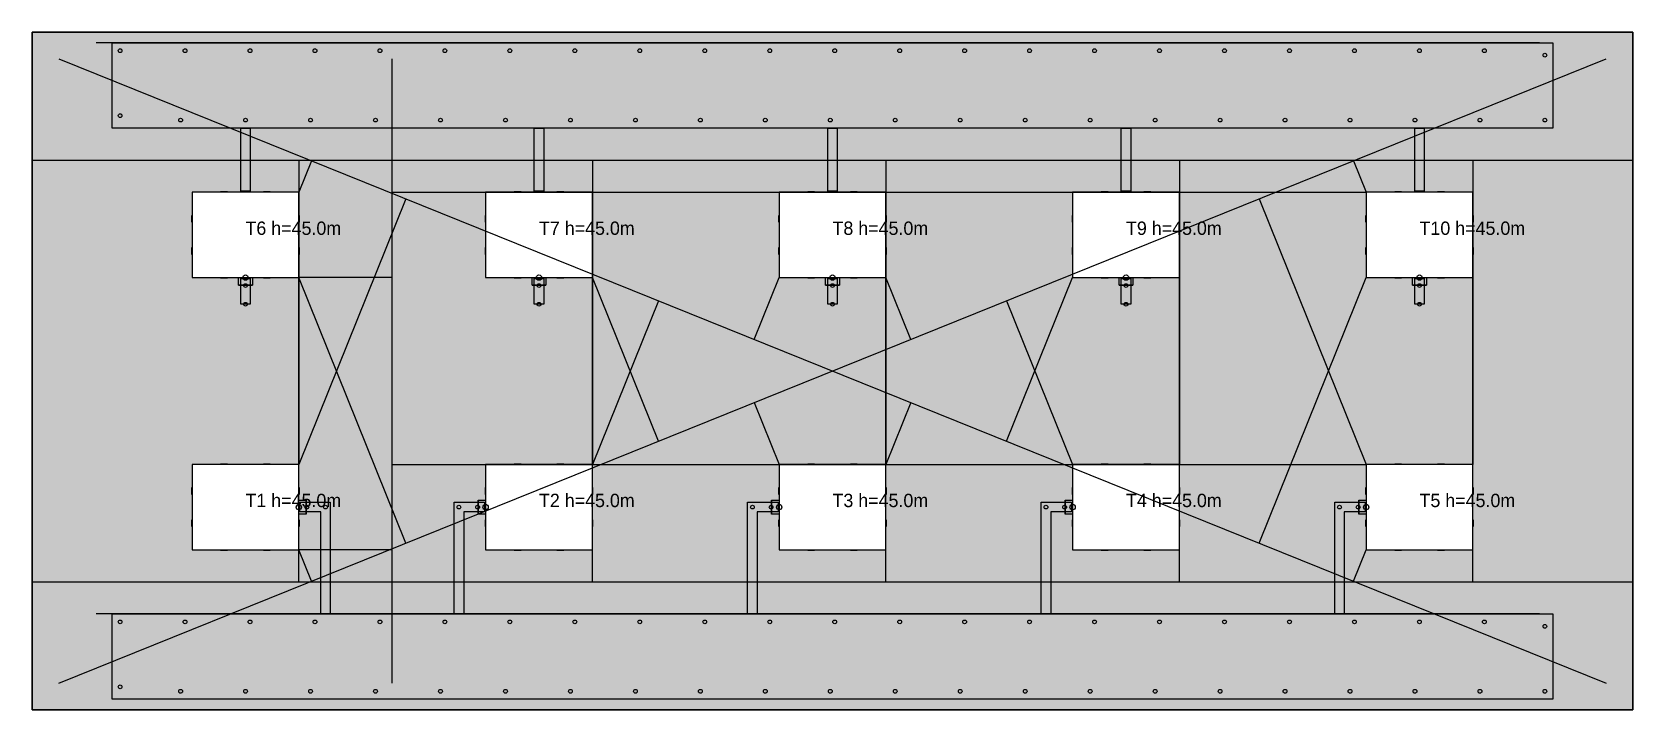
# Model space of a CAD drawing. Header units: metres. Extents: x 10 to 310, y 10 to 137.
import ezdxf

# ---------------------------------------------------------------- set-up
doc = ezdxf.new("R2010")
doc.units = ezdxf.units.M
for name, color, linetype in [('BUILDING_FOOTPRINT', 1, 'Continuous'), ('CANOPIES', 132, 'Continuous'), ('ENTRANCES', 132, 'Continuous'), ('GAS_PIPE', 2, 'Continuous'), ('GRASS', 84, 'Continuous'), ('HEATING_T1', 1, 'Continuous'), ('LABELS', 7, 'Continuous'), ('LAMPS', 2, 'Continuous'), ('PARKING', 253, 'Continuous'), ('PARKING_MARKINGS', 7, 'Continuous'), ('PATHS', 9, 'Continuous'), ('POWER_CABLE', 253, 'Continuous'), ('SEWER_K1', 30, 'Continuous'), ('TERRITORY_BOUNDARY', 8, 'Continuous'), ('WATER_SUPPLY_B1', 5, 'Continuous'), ('WINDOWS', 150, 'Continuous')]:
    doc.layers.add(name, color=color, linetype=linetype)

msp = doc.modelspace()

# ---------------------------------------------------------------- texts
at = {"layer": 'LABELS'}
for s, p in [('T6 h=45.0m', (50, 99)), ('T7 h=45.0m', (105, 99)), ('T8 h=45.0m', (160, 99)), ('T9 h=45.0m', (215, 99)), ('T10 h=45.0m', (270, 99)), ('T1 h=45.0m', (50, 48)), ('T2 h=45.0m', (105, 48)), ('T3 h=45.0m', (160, 48)), ('T4 h=45.0m', (215, 48)), ('T5 h=45.0m', (270, 48))]:
    msp.add_text(s, height=2.5, dxfattribs=at).set_placement(p)

# ---------------------------------------------------------------- hatches: boundary and pattern name
at = {"layer": 'GRASS'}
h = msp.add_hatch(color=84, dxfattribs=at)
h.paths.add_polyline_path([(10, 10), (10, 137), (310, 137), (310, 10), (10, 10)])
h.paths.add_polyline_path([(64.1, 47.1), (64.1, 28), (25, 28), (25, 12), (295, 12), (295, 28), (255.9, 28), (255.9, 47.1), (259.8, 47.1), (259.8, 48.9), (254.1, 48.9), (254.1, 28), (200.9, 28), (200.9, 47.1), (204.8, 47.1), (204.8, 48.9), (199.1, 48.9), (199.1, 28), (145.9, 28), (145.9, 47.1), (149.8, 47.1), (149.8, 48.9), (144.1, 48.9), (144.1, 28), (90.9, 28), (90.9, 47.1), (94.8, 47.1), (94.8, 48.9), (89.1, 48.9), (89.1, 28), (65.9, 28), (65.9, 48.9), (60.2, 48.9), (60.2, 47.1), (64.1, 47.1)], flags=16)
h.paths.add_polyline_path([(60, 56), (40, 56), (40, 40), (60, 40), (60, 56)], flags=16)
h.paths.add_polyline_path([(115, 56), (95, 56), (95, 40), (115, 40), (115, 56)], flags=16)
h.paths.add_polyline_path([(49.1, 86), (50.9, 86), (50.9, 90.8), (49.1, 90.8), (49.1, 86)], flags=16)
h.paths.add_polyline_path([(104.1, 90.8), (104.1, 86), (105.9, 86), (105.9, 90.8), (104.1, 90.8)], flags=16)
h.paths.add_polyline_path([(60, 107), (40, 107), (40, 91), (60, 91), (60, 107)], flags=16)
h.paths.add_polyline_path([(115, 107), (95, 107), (95, 91), (115, 91), (115, 107)], flags=16)
h.paths.add_polyline_path([(170, 107), (150, 107), (150, 91), (170, 91), (170, 107)], flags=16)
h.paths.add_polyline_path([(50.9, 119), (104.1, 119), (104.1, 107.2), (105.9, 107.2), (105.9, 119), (159.1, 119), (159.1, 107.2), (160.9, 107.2), (160.9, 119), (214.1, 119), (214.1, 107.2), (215.9, 107.2), (215.9, 119), (269.1, 119), (269.1, 107.2), (270.9, 107.2), (270.9, 119), (295, 119), (295, 135), (25, 135), (25, 119), (49.1, 119), (49.1, 107.2), (50.9, 107.2), (50.9, 119)], flags=16)
h.paths.add_polyline_path([(170, 56), (150, 56), (150, 40), (170, 40), (170, 56)], flags=16)
h.paths.add_polyline_path([(225, 40), (225, 56), (205, 56), (205, 40), (225, 40)], flags=16)
h.paths.add_polyline_path([(280, 40), (280, 56), (260, 56), (260, 40), (280, 40)], flags=16)
h.paths.add_polyline_path([(159.1, 90.8), (159.1, 86), (160.9, 86), (160.9, 90.8), (159.1, 90.8)], flags=16)
h.paths.add_polyline_path([(214.1, 86), (215.9, 86), (215.9, 90.8), (214.1, 90.8), (214.1, 86)], flags=16)
h.paths.add_polyline_path([(269.1, 90.8), (269.1, 86), (270.9, 86), (270.9, 90.8), (269.1, 90.8)], flags=16)
h.paths.add_polyline_path([(225, 91), (225, 107), (205, 107), (205, 91), (225, 91)], flags=16)
h.paths.add_polyline_path([(280, 91), (280, 107), (260, 107), (260, 91), (280, 91)], flags=16)
at = {"layer": 'PARKING'}
for points in [[(25, 119), (25, 135), (295, 135), (295, 119), (25, 119)], [(25, 12), (25, 28), (295, 28), (295, 12), (25, 12)]]:
    msp.add_hatch(color=253, dxfattribs=at).paths.add_polyline_path(points)
at = {"layer": 'PATHS'}
for points in [[(49.1, 119), (50.9, 119), (50.9, 107.2), (49.1, 107.2), (49.1, 119)], [(104.1, 119), (105.9, 119), (105.9, 107.2), (104.1, 107.2), (104.1, 119)], [(159.1, 119), (160.9, 119), (160.9, 107.2), (159.1, 107.2), (159.1, 119)], [(214.1, 119), (215.9, 119), (215.9, 107.2), (214.1, 107.2), (214.1, 119)], [(269.1, 119), (270.9, 119), (270.9, 107.2), (269.1, 107.2), (269.1, 119)], [(49.1, 90.8), (50.9, 90.8), (50.9, 86), (49.1, 86), (49.1, 90.8)], [(104.1, 90.8), (105.9, 90.8), (105.9, 86), (104.1, 86), (104.1, 90.8)], [(159.1, 90.8), (160.9, 90.8), (160.9, 86), (159.1, 86), (159.1, 90.8)], [(214.1, 90.8), (215.9, 90.8), (215.9, 86), (214.1, 86), (214.1, 90.8)], [(269.1, 90.8), (270.9, 90.8), (270.9, 86), (269.1, 86), (269.1, 90.8)], [(60.2, 47.1), (60.2, 48.9), (65.9, 48.9), (65.9, 28), (64.1, 28), (64.1, 47.1), (60.2, 47.1)], [(94.8, 47.1), (90.9, 47.1), (90.9, 28), (89.1, 28), (89.1, 48.9), (94.8, 48.9), (94.8, 47.1)], [(149.8, 47.1), (145.9, 47.1), (145.9, 28), (144.1, 28), (144.1, 48.9), (149.8, 48.9), (149.8, 47.1)], [(204.8, 47.1), (200.9, 47.1), (200.9, 28), (199.1, 28), (199.1, 48.9), (204.8, 48.9), (204.8, 47.1)], [(259.8, 47.1), (255.9, 47.1), (255.9, 28), (254.1, 28), (254.1, 48.9), (259.8, 48.9), (259.8, 47.1)]]:
    msp.add_hatch(color=9, dxfattribs=at).paths.add_polyline_path(points)

# ---------------------------------------------------------------- linework, layer by layer
at = {"layer": 'BUILDING_FOOTPRINT'}
for points in [[(60, 91), (60, 107), (40, 107), (40, 91), (60, 91)], [(115, 91), (115, 107), (95, 107), (95, 91), (115, 91)], [(170, 91), (170, 107), (150, 107), (150, 91), (170, 91)], [(225, 91), (225, 107), (205, 107), (205, 91), (225, 91)], [(280, 91), (280, 107), (260, 107), (260, 91), (280, 91)], [(60, 40), (60, 56), (40, 56), (40, 40), (60, 40)], [(115, 40), (115, 56), (95, 56), (95, 40), (115, 40)], [(170, 40), (170, 56), (150, 56), (150, 40), (170, 40)], [(225, 40), (225, 56), (205, 56), (205, 40), (225, 40)], [(280, 40), (280, 56), (260, 56), (260, 40), (280, 40)]]:
    msp.add_lwpolyline(points, close=True, dxfattribs=at)
at = {"layer": 'CANOPIES'}
for points in [[(48.7, 91, 2.7), (51.3, 91, 2.7), (51.3, 89.6, 2.7), (48.7, 89.6, 2.7)], [(103.7, 91, 2.7), (106.3, 91, 2.7), (106.3, 89.6, 2.7), (103.7, 89.6, 2.7)], [(158.7, 91, 2.7), (161.3, 91, 2.7), (161.3, 89.6, 2.7), (158.7, 89.6, 2.7)], [(213.7, 91, 2.7), (216.3, 91, 2.7), (216.3, 89.6, 2.7), (213.7, 89.6, 2.7)], [(268.7, 91, 2.7), (271.3, 91, 2.7), (271.3, 89.6, 2.7), (268.7, 89.6, 2.7)], [(51.3, 89.6, 2.7), (48.7, 89.6, 2.7), (48.7, 89.6, 2.45), (51.3, 89.6, 2.45)], [(106.3, 89.6, 2.7), (103.7, 89.6, 2.7), (103.7, 89.6, 2.45), (106.3, 89.6, 2.45)], [(161.3, 89.6, 2.7), (158.7, 89.6, 2.7), (158.7, 89.6, 2.45), (161.3, 89.6, 2.45)], [(216.3, 89.6, 2.7), (213.7, 89.6, 2.7), (213.7, 89.6, 2.45), (216.3, 89.6, 2.45)], [(271.3, 89.6, 2.7), (268.7, 89.6, 2.7), (268.7, 89.6, 2.45), (271.3, 89.6, 2.45)], [(60, 46.7, 2.7), (60, 49.3, 2.7), (61.4, 49.3, 2.7), (61.4, 46.7, 2.7)], [(61.4, 49.3, 2.7), (61.4, 46.7, 2.7), (61.4, 46.7, 2.45), (61.4, 49.3, 2.45)], [(95, 49.3, 2.7), (95, 46.7, 2.7), (93.6, 46.7, 2.7), (93.6, 49.3, 2.7)], [(93.6, 46.7, 2.7), (93.6, 49.3, 2.7), (93.6, 49.3, 2.45), (93.6, 46.7, 2.45)], [(150, 49.3, 2.7), (150, 46.7, 2.7), (148.6, 46.7, 2.7), (148.6, 49.3, 2.7)], [(148.6, 46.7, 2.7), (148.6, 49.3, 2.7), (148.6, 49.3, 2.45), (148.6, 46.7, 2.45)], [(205, 49.3, 2.7), (205, 46.7, 2.7), (203.6, 46.7, 2.7), (203.6, 49.3, 2.7)], [(203.6, 46.7, 2.7), (203.6, 49.3, 2.7), (203.6, 49.3, 2.45), (203.6, 46.7, 2.45)], [(260, 49.3, 2.7), (260, 46.7, 2.7), (258.6, 46.7, 2.7), (258.6, 49.3, 2.7)], [(258.6, 46.7, 2.7), (258.6, 49.3, 2.7), (258.6, 49.3, 2.45), (258.6, 46.7, 2.45)]]:
    msp.add_3dface(points, dxfattribs=at)
at = {"layer": 'ENTRANCES'}
for centre in [(50, 91, 0.05), (105, 91, 0.05), (160, 91, 0.05), (215, 91, 0.05), (270, 91, 0.05), (60, 48, 0.05), (95, 48, 0.05), (150, 48, 0.05), (205, 48, 0.05), (260, 48, 0.05)]:
    msp.add_circle(centre, 0.5, dxfattribs=at)
at = {"layer": 'GAS_PIPE', "color": 2}
msp.add_line((77.5, 15, 0.6), (77.5, 132, 0.6), dxfattribs=at)
for points in [[(77.5, 107, 0.6), (95, 107, 0.6), (95, 107, 44)], [(77.5, 107, 0.6), (150, 107, 0.6), (150, 107, 44)], [(77.5, 107, 0.6), (205, 107, 0.6), (205, 107, 44)], [(77.5, 107, 0.6), (260, 107, 0.6), (260, 107, 44)], [(77.5, 91, 0.6), (60, 91, 0.6), (60, 91, 44)], [(77.5, 56, 0.6), (95, 56, 0.6), (95, 56, 44)], [(77.5, 56, 0.6), (150, 56, 0.6), (150, 56, 44)], [(77.5, 56, 0.6), (205, 56, 0.6), (205, 56, 44)], [(77.5, 56, 0.6), (260, 56, 0.6), (260, 56, 44)], [(77.5, 40, 0.6), (60, 40, 0.6), (60, 40, 44)]]:
    msp.add_polyline3d(points, dxfattribs=at)
at = {"layer": 'GRASS'}
msp.add_lwpolyline([(10, 10), (10, 137), (310, 137), (310, 10), (10, 10)], close=True, dxfattribs=at)
at = {"layer": 'HEATING_T1', "color": 1}
msp.add_line((15, 15, -1.3), (305, 132, -1.3), dxfattribs=at)
for points in [[(257.63, 112.89, -1.3), (260, 107, -1.3), (260, 107, -0.3)], [(239.93, 105.75, -1.3), (260, 56, -1.3), (260, 56, -0.3)], [(225, 99.72, -1.3), (225, 99.72, -1.3), (225, 99.72, -0.3)], [(80.07, 41.25, -1.3), (60, 91, -1.3), (60, 91, -0.3)], [(127.37, 60.34, -1.3), (115, 91, -1.3), (115, 91, -0.3)], [(174.67, 79.42, -1.3), (170, 91, -1.3), (170, 91, -0.3)], [(192.63, 86.66, -1.3), (205, 56, -1.3), (205, 56, -0.3)], [(145.33, 67.58, -1.3), (150, 56, -1.3), (150, 56, -0.3)], [(115, 55.34, -1.3), (115, 55.34, -1.3), (115, 55.34, -0.3)], [(62.37, 34.11, -1.3), (60, 40, -1.3), (60, 40, -0.3)]]:
    msp.add_polyline3d(points, dxfattribs=at)
at = {"layer": 'LAMPS'}
for p, q in [((26.5, 133.5), (26.5, 133.5, 4)), ((38.67, 133.5), (38.67, 133.5, 4)), ((50.85, 133.5), (50.85, 133.5, 4)), ((63.02, 133.5), (63.02, 133.5, 4)), ((75.2, 133.5), (75.2, 133.5, 4)), ((87.37, 133.5), (87.37, 133.5, 4)), ((99.54, 133.5), (99.54, 133.5, 4)), ((111.72, 133.5), (111.72, 133.5, 4)), ((123.89, 133.5), (123.89, 133.5, 4)), ((136.07, 133.5), (136.07, 133.5, 4)), ((148.24, 133.5), (148.24, 133.5, 4)), ((160.41, 133.5), (160.41, 133.5, 4)), ((172.59, 133.5), (172.59, 133.5, 4)), ((184.76, 133.5), (184.76, 133.5, 4)), ((196.93, 133.5), (196.93, 133.5, 4)), ((209.11, 133.5), (209.11, 133.5, 4)), ((221.28, 133.5), (221.28, 133.5, 4)), ((233.46, 133.5), (233.46, 133.5, 4)), ((245.63, 133.5), (245.63, 133.5, 4)), ((257.8, 133.5), (257.8, 133.5, 4)), ((269.98, 133.5), (269.98, 133.5, 4)), ((282.15, 133.5), (282.15, 133.5, 4)), ((293.5, 132.67), (293.5, 132.67, 4)), ((26.5, 121.33), (26.5, 121.33, 4)), ((37.85, 120.5), (37.85, 120.5, 4)), ((50.02, 120.5), (50.02, 120.5, 4)), ((62.2, 120.5), (62.2, 120.5, 4)), ((74.37, 120.5), (74.37, 120.5, 4)), ((86.54, 120.5), (86.54, 120.5, 4)), ((98.72, 120.5), (98.72, 120.5, 4)), ((110.89, 120.5), (110.89, 120.5, 4)), ((123.07, 120.5), (123.07, 120.5, 4)), ((135.24, 120.5), (135.24, 120.5, 4)), ((147.41, 120.5), (147.41, 120.5, 4)), ((159.59, 120.5), (159.59, 120.5, 4)), ((171.76, 120.5), (171.76, 120.5, 4)), ((183.93, 120.5), (183.93, 120.5, 4)), ((196.11, 120.5), (196.11, 120.5, 4)), ((208.28, 120.5), (208.28, 120.5, 4)), ((220.46, 120.5), (220.46, 120.5, 4)), ((232.63, 120.5), (232.63, 120.5, 4)), ((244.8, 120.5), (244.8, 120.5, 4)), ((256.98, 120.5), (256.98, 120.5, 4)), ((269.15, 120.5), (269.15, 120.5, 4)), ((281.33, 120.5), (281.33, 120.5, 4)), ((293.5, 120.5), (293.5, 120.5, 4)), ((293.5, 120.5), (293.5, 120.5, 4)), ((50, 89.5), (50, 89.5, 4)), ((105, 89.5), (105, 89.5, 4)), ((160, 89.5), (160, 89.5, 4)), ((215, 89.5), (215, 89.5, 4)), ((270, 89.5), (270, 89.5, 4)), ((50, 86), (50, 86, 4)), ((105, 86), (105, 86, 4)), ((160, 86), (160, 86, 4)), ((215, 86), (215, 86, 4)), ((270, 86), (270, 86, 4)), ((61.5, 48), (61.5, 48, 4)), ((65, 48), (65, 48, 4)), ((90, 48), (90, 48, 4)), ((93.5, 48), (93.5, 48, 4)), ((145, 48), (145, 48, 4)), ((148.5, 48), (148.5, 48, 4)), ((200, 48), (200, 48, 4)), ((203.5, 48), (203.5, 48, 4)), ((255, 48), (255, 48, 4)), ((258.5, 48), (258.5, 48, 4)), ((26.5, 26.5), (26.5, 26.5, 4)), ((38.67, 26.5), (38.67, 26.5, 4)), ((50.85, 26.5), (50.85, 26.5, 4)), ((63.02, 26.5), (63.02, 26.5, 4)), ((75.2, 26.5), (75.2, 26.5, 4)), ((87.37, 26.5), (87.37, 26.5, 4)), ((99.54, 26.5), (99.54, 26.5, 4)), ((111.72, 26.5), (111.72, 26.5, 4)), ((123.89, 26.5), (123.89, 26.5, 4)), ((136.07, 26.5), (136.07, 26.5, 4)), ((148.24, 26.5), (148.24, 26.5, 4)), ((160.41, 26.5), (160.41, 26.5, 4)), ((172.59, 26.5), (172.59, 26.5, 4)), ((184.76, 26.5), (184.76, 26.5, 4)), ((196.93, 26.5), (196.93, 26.5, 4)), ((209.11, 26.5), (209.11, 26.5, 4)), ((221.28, 26.5), (221.28, 26.5, 4)), ((233.46, 26.5), (233.46, 26.5, 4)), ((245.63, 26.5), (245.63, 26.5, 4)), ((257.8, 26.5), (257.8, 26.5, 4)), ((269.98, 26.5), (269.98, 26.5, 4)), ((282.15, 26.5), (282.15, 26.5, 4)), ((293.5, 25.67), (293.5, 25.67, 4)), ((26.5, 14.33), (26.5, 14.33, 4)), ((37.85, 13.5), (37.85, 13.5, 4)), ((50.02, 13.5), (50.02, 13.5, 4)), ((62.2, 13.5), (62.2, 13.5, 4)), ((74.37, 13.5), (74.37, 13.5, 4)), ((86.54, 13.5), (86.54, 13.5, 4)), ((98.72, 13.5), (98.72, 13.5, 4)), ((110.89, 13.5), (110.89, 13.5, 4)), ((123.07, 13.5), (123.07, 13.5, 4)), ((135.24, 13.5), (135.24, 13.5, 4)), ((147.41, 13.5), (147.41, 13.5, 4)), ((159.59, 13.5), (159.59, 13.5, 4)), ((171.76, 13.5), (171.76, 13.5, 4)), ((183.93, 13.5), (183.93, 13.5, 4)), ((196.11, 13.5), (196.11, 13.5, 4)), ((208.28, 13.5), (208.28, 13.5, 4)), ((220.46, 13.5), (220.46, 13.5, 4)), ((232.63, 13.5), (232.63, 13.5, 4)), ((244.8, 13.5), (244.8, 13.5, 4)), ((256.98, 13.5), (256.98, 13.5, 4)), ((269.15, 13.5), (269.15, 13.5, 4)), ((281.33, 13.5), (281.33, 13.5, 4)), ((293.5, 13.5), (293.5, 13.5, 4)), ((293.5, 13.5), (293.5, 13.5, 4))]:
    msp.add_line(p, q, dxfattribs=at)
for centre in [(26.5, 133.5, 4), (38.67, 133.5, 4), (50.85, 133.5, 4), (63.02, 133.5, 4), (75.2, 133.5, 4), (87.37, 133.5, 4), (99.54, 133.5, 4), (111.72, 133.5, 4), (123.89, 133.5, 4), (136.07, 133.5, 4), (148.24, 133.5, 4), (160.41, 133.5, 4), (172.59, 133.5, 4), (184.76, 133.5, 4), (196.93, 133.5, 4), (209.11, 133.5, 4), (221.28, 133.5, 4), (233.46, 133.5, 4), (245.63, 133.5, 4), (257.8, 133.5, 4), (269.98, 133.5, 4), (282.15, 133.5, 4), (293.5, 132.67, 4), (26.5, 121.33, 4), (37.85, 120.5, 4), (50.02, 120.5, 4), (62.2, 120.5, 4), (74.37, 120.5, 4), (86.54, 120.5, 4), (98.72, 120.5, 4), (110.89, 120.5, 4), (123.07, 120.5, 4), (135.24, 120.5, 4), (147.41, 120.5, 4), (159.59, 120.5, 4), (171.76, 120.5, 4), (183.93, 120.5, 4), (196.11, 120.5, 4), (208.28, 120.5, 4), (220.46, 120.5, 4), (232.63, 120.5, 4), (244.8, 120.5, 4), (256.98, 120.5, 4), (269.15, 120.5, 4), (281.33, 120.5, 4), (293.5, 120.5, 4), (293.5, 120.5, 4), (50, 89.5, 4), (105, 89.5, 4), (160, 89.5, 4), (215, 89.5, 4), (270, 89.5, 4), (50, 86, 4), (105, 86, 4), (160, 86, 4), (215, 86, 4), (270, 86, 4), (61.5, 48, 4), (65, 48, 4), (90, 48, 4), (93.5, 48, 4), (145, 48, 4), (148.5, 48, 4), (200, 48, 4), (203.5, 48, 4), (255, 48, 4), (258.5, 48, 4), (26.5, 26.5, 4), (38.67, 26.5, 4), (50.85, 26.5, 4), (63.02, 26.5, 4), (75.2, 26.5, 4), (87.37, 26.5, 4), (99.54, 26.5, 4), (111.72, 26.5, 4), (123.89, 26.5, 4), (136.07, 26.5, 4), (148.24, 26.5, 4), (160.41, 26.5, 4), (172.59, 26.5, 4), (184.76, 26.5, 4), (196.93, 26.5, 4), (209.11, 26.5, 4), (221.28, 26.5, 4), (233.46, 26.5, 4), (245.63, 26.5, 4), (257.8, 26.5, 4), (269.98, 26.5, 4), (282.15, 26.5, 4), (293.5, 25.67, 4), (26.5, 14.33, 4), (37.85, 13.5, 4), (50.02, 13.5, 4), (62.2, 13.5, 4), (74.37, 13.5, 4), (86.54, 13.5, 4), (98.72, 13.5, 4), (110.89, 13.5, 4), (123.07, 13.5, 4), (135.24, 13.5, 4), (147.41, 13.5, 4), (159.59, 13.5, 4), (171.76, 13.5, 4), (183.93, 13.5, 4), (196.11, 13.5, 4), (208.28, 13.5, 4), (220.46, 13.5, 4), (232.63, 13.5, 4), (244.8, 13.5, 4), (256.98, 13.5, 4), (269.15, 13.5, 4), (281.33, 13.5, 4), (293.5, 13.5, 4), (293.5, 13.5, 4)]:
    msp.add_circle(centre, 0.35, dxfattribs=at)
at = {"layer": 'PARKING'}
for points in [[(25, 119), (25, 135), (295, 135), (295, 119), (25, 119)], [(25, 12), (25, 28), (295, 28), (295, 12), (25, 12)]]:
    msp.add_lwpolyline(points, close=True, dxfattribs=at)
at = {"layer": 'PARKING_MARKINGS'}
for p, q in [((27.5, 135), (22, 135)), ((30, 135), (24.5, 135)), ((32.5, 135), (27, 135)), ((35, 135), (29.5, 135)), ((37.5, 135), (32, 135)), ((40, 135), (34.5, 135)), ((42.5, 135), (37, 135)), ((45, 135), (39.5, 135)), ((47.5, 135), (42, 135)), ((50, 135), (44.5, 135)), ((52.5, 135), (47, 135)), ((55, 135), (49.5, 135)), ((57.5, 135), (52, 135)), ((60, 135), (54.5, 135)), ((62.5, 135), (57, 135)), ((65, 135), (59.5, 135)), ((67.5, 135), (62, 135)), ((70, 135), (64.5, 135)), ((72.5, 135), (67, 135)), ((75, 135), (69.5, 135)), ((77.5, 135), (72, 135)), ((80, 135), (74.5, 135)), ((82.5, 135), (77, 135)), ((85, 135), (79.5, 135)), ((87.5, 135), (82, 135)), ((90, 135), (84.5, 135)), ((92.5, 135), (87, 135)), ((95, 135), (89.5, 135)), ((97.5, 135), (92, 135)), ((100, 135), (94.5, 135)), ((102.5, 135), (97, 135)), ((105, 135), (99.5, 135)), ((107.5, 135), (102, 135)), ((110, 135), (104.5, 135)), ((112.5, 135), (107, 135)), ((115, 135), (109.5, 135)), ((117.5, 135), (112, 135)), ((120, 135), (114.5, 135)), ((122.5, 135), (117, 135)), ((125, 135), (119.5, 135)), ((127.5, 135), (122, 135)), ((130, 135), (124.5, 135)), ((132.5, 135), (127, 135)), ((135, 135), (129.5, 135)), ((137.5, 135), (132, 135)), ((140, 135), (134.5, 135)), ((142.5, 135), (137, 135)), ((145, 135), (139.5, 135)), ((147.5, 135), (142, 135)), ((150, 135), (144.5, 135)), ((152.5, 135), (147, 135)), ((155, 135), (149.5, 135)), ((157.5, 135), (152, 135)), ((160, 135), (154.5, 135)), ((162.5, 135), (157, 135)), ((165, 135), (159.5, 135)), ((167.5, 135), (162, 135)), ((170, 135), (164.5, 135)), ((172.5, 135), (167, 135)), ((175, 135), (169.5, 135)), ((177.5, 135), (172, 135)), ((180, 135), (174.5, 135)), ((182.5, 135), (177, 135)), ((185, 135), (179.5, 135)), ((187.5, 135), (182, 135)), ((190, 135), (184.5, 135)), ((192.5, 135), (187, 135)), ((195, 135), (189.5, 135)), ((197.5, 135), (192, 135)), ((200, 135), (194.5, 135)), ((202.5, 135), (197, 135)), ((205, 135), (199.5, 135)), ((207.5, 135), (202, 135)), ((210, 135), (204.5, 135)), ((212.5, 135), (207, 135)), ((215, 135), (209.5, 135)), ((217.5, 135), (212, 135)), ((220, 135), (214.5, 135)), ((222.5, 135), (217, 135)), ((225, 135), (219.5, 135)), ((227.5, 135), (222, 135)), ((230, 135), (224.5, 135)), ((232.5, 135), (227, 135)), ((235, 135), (229.5, 135)), ((237.5, 135), (232, 135)), ((240, 135), (234.5, 135)), ((242.5, 135), (237, 135)), ((245, 135), (239.5, 135)), ((247.5, 135), (242, 135)), ((250, 135), (244.5, 135)), ((252.5, 135), (247, 135)), ((255, 135), (249.5, 135)), ((257.5, 135), (252, 135)), ((260, 135), (254.5, 135)), ((262.5, 135), (257, 135)), ((265, 135), (259.5, 135)), ((267.5, 135), (262, 135)), ((270, 135), (264.5, 135)), ((272.5, 135), (267, 135)), ((275, 135), (269.5, 135)), ((277.5, 135), (272, 135)), ((280, 135), (274.5, 135)), ((282.5, 135), (277, 135)), ((285, 135), (279.5, 135)), ((287.5, 135), (282, 135)), ((290, 135), (284.5, 135)), ((292.5, 135), (287, 135)), ((27.5, 28), (22, 28)), ((30, 28), (24.5, 28)), ((32.5, 28), (27, 28)), ((35, 28), (29.5, 28)), ((37.5, 28), (32, 28)), ((40, 28), (34.5, 28)), ((42.5, 28), (37, 28)), ((45, 28), (39.5, 28)), ((47.5, 28), (42, 28)), ((50, 28), (44.5, 28)), ((52.5, 28), (47, 28)), ((55, 28), (49.5, 28)), ((57.5, 28), (52, 28)), ((60, 28), (54.5, 28)), ((62.5, 28), (57, 28)), ((65, 28), (59.5, 28)), ((67.5, 28), (62, 28)), ((70, 28), (64.5, 28)), ((72.5, 28), (67, 28)), ((75, 28), (69.5, 28)), ((77.5, 28), (72, 28)), ((80, 28), (74.5, 28)), ((82.5, 28), (77, 28)), ((85, 28), (79.5, 28)), ((87.5, 28), (82, 28)), ((90, 28), (84.5, 28)), ((92.5, 28), (87, 28)), ((95, 28), (89.5, 28)), ((97.5, 28), (92, 28)), ((100, 28), (94.5, 28)), ((102.5, 28), (97, 28)), ((105, 28), (99.5, 28)), ((107.5, 28), (102, 28)), ((110, 28), (104.5, 28)), ((112.5, 28), (107, 28)), ((115, 28), (109.5, 28)), ((117.5, 28), (112, 28)), ((120, 28), (114.5, 28)), ((122.5, 28), (117, 28)), ((125, 28), (119.5, 28)), ((127.5, 28), (122, 28)), ((130, 28), (124.5, 28)), ((132.5, 28), (127, 28)), ((135, 28), (129.5, 28)), ((137.5, 28), (132, 28)), ((140, 28), (134.5, 28)), ((142.5, 28), (137, 28)), ((145, 28), (139.5, 28)), ((147.5, 28), (142, 28)), ((150, 28), (144.5, 28)), ((152.5, 28), (147, 28)), ((155, 28), (149.5, 28)), ((157.5, 28), (152, 28)), ((160, 28), (154.5, 28)), ((162.5, 28), (157, 28)), ((165, 28), (159.5, 28)), ((167.5, 28), (162, 28)), ((170, 28), (164.5, 28)), ((172.5, 28), (167, 28)), ((175, 28), (169.5, 28)), ((177.5, 28), (172, 28)), ((180, 28), (174.5, 28)), ((182.5, 28), (177, 28)), ((185, 28), (179.5, 28)), ((187.5, 28), (182, 28)), ((190, 28), (184.5, 28)), ((192.5, 28), (187, 28)), ((195, 28), (189.5, 28)), ((197.5, 28), (192, 28)), ((200, 28), (194.5, 28)), ((202.5, 28), (197, 28)), ((205, 28), (199.5, 28)), ((207.5, 28), (202, 28)), ((210, 28), (204.5, 28)), ((212.5, 28), (207, 28)), ((215, 28), (209.5, 28)), ((217.5, 28), (212, 28)), ((220, 28), (214.5, 28)), ((222.5, 28), (217, 28)), ((225, 28), (219.5, 28)), ((227.5, 28), (222, 28)), ((230, 28), (224.5, 28)), ((232.5, 28), (227, 28)), ((235, 28), (229.5, 28)), ((237.5, 28), (232, 28)), ((240, 28), (234.5, 28)), ((242.5, 28), (237, 28)), ((245, 28), (239.5, 28)), ((247.5, 28), (242, 28)), ((250, 28), (244.5, 28)), ((252.5, 28), (247, 28)), ((255, 28), (249.5, 28)), ((257.5, 28), (252, 28)), ((260, 28), (254.5, 28)), ((262.5, 28), (257, 28)), ((265, 28), (259.5, 28)), ((267.5, 28), (262, 28)), ((270, 28), (264.5, 28)), ((272.5, 28), (267, 28)), ((275, 28), (269.5, 28)), ((277.5, 28), (272, 28)), ((280, 28), (274.5, 28)), ((282.5, 28), (277, 28)), ((285, 28), (279.5, 28)), ((287.5, 28), (282, 28)), ((290, 28), (284.5, 28)), ((292.5, 28), (287, 28))]:
    msp.add_line(p, q, dxfattribs=at)
at = {"layer": 'PATHS'}
for points in [[(49.1, 119), (50.9, 119), (50.9, 107.2), (49.1, 107.2), (49.1, 119)], [(104.1, 119), (105.9, 119), (105.9, 107.2), (104.1, 107.2), (104.1, 119)], [(159.1, 119), (160.9, 119), (160.9, 107.2), (159.1, 107.2), (159.1, 119)], [(214.1, 119), (215.9, 119), (215.9, 107.2), (214.1, 107.2), (214.1, 119)], [(269.1, 119), (270.9, 119), (270.9, 107.2), (269.1, 107.2), (269.1, 119)], [(49.1, 90.8), (50.9, 90.8), (50.9, 86), (49.1, 86), (49.1, 90.8)], [(104.1, 90.8), (105.9, 90.8), (105.9, 86), (104.1, 86), (104.1, 90.8)], [(159.1, 90.8), (160.9, 90.8), (160.9, 86), (159.1, 86), (159.1, 90.8)], [(214.1, 90.8), (215.9, 90.8), (215.9, 86), (214.1, 86), (214.1, 90.8)], [(269.1, 90.8), (270.9, 90.8), (270.9, 86), (269.1, 86), (269.1, 90.8)], [(60.2, 47.1), (60.2, 48.9), (65.9, 48.9), (65.9, 28), (64.1, 28), (64.1, 47.1), (60.2, 47.1)], [(94.8, 47.1), (90.9, 47.1), (90.9, 28), (89.1, 28), (89.1, 48.9), (94.8, 48.9), (94.8, 47.1)], [(149.8, 47.1), (145.9, 47.1), (145.9, 28), (144.1, 28), (144.1, 48.9), (149.8, 48.9), (149.8, 47.1)], [(204.8, 47.1), (200.9, 47.1), (200.9, 28), (199.1, 28), (199.1, 48.9), (204.8, 48.9), (204.8, 47.1)], [(259.8, 47.1), (255.9, 47.1), (255.9, 28), (254.1, 28), (254.1, 48.9), (259.8, 48.9), (259.8, 47.1)]]:
    msp.add_lwpolyline(points, close=True, dxfattribs=at)
at = {"layer": 'POWER_CABLE', "color": 253}
msp.add_line((15, 132, -0.7), (305, 15, -0.7), dxfattribs=at)
for points in [[(62.37, 112.89, -0.7), (60, 107, -0.7), (60, 107, -0.3)], [(80.07, 105.75, -0.7), (60, 56, -0.7), (60, 56, -0.3)], [(115, 91.66, -0.7), (115, 91.66, -0.7), (115, 91.66, -0.3)], [(145.33, 79.42, -0.7), (150, 91, -0.7), (150, 91, -0.3)], [(192.63, 60.34, -0.7), (205, 91, -0.7), (205, 91, -0.3)], [(239.93, 41.25, -0.7), (260, 91, -0.7), (260, 91, -0.3)], [(127.37, 86.66, -0.7), (115, 56, -0.7), (115, 56, -0.3)], [(174.67, 67.58, -0.7), (170, 56, -0.7), (170, 56, -0.3)], [(225, 47.28, -0.7), (225, 47.28, -0.7), (225, 47.28, -0.3)], [(257.63, 34.11, -0.7), (260, 40, -0.7), (260, 40, -0.3)]]:
    msp.add_polyline3d(points, dxfattribs=at)
at = {"layer": 'SEWER_K1', "color": 30}
msp.add_line((10, 113, -2.2), (310, 113, -2.2), dxfattribs=at)
for points in [[(60, 113, -2.2), (60, 56, -2.2), (60, 56, -0.3)], [(60, 113, -2.2), (60, 107, -2.2), (60, 107, -0.3)], [(115, 113, -2.2), (115, 56, -2.2), (115, 56, -0.3)], [(115, 113, -2.2), (115, 107, -2.2), (115, 107, -0.3)], [(170, 113, -2.2), (170, 56, -2.2), (170, 56, -0.3)], [(170, 113, -2.2), (170, 107, -2.2), (170, 107, -0.3)], [(225, 113, -2.2), (225, 56, -2.2), (225, 56, -0.3)], [(225, 113, -2.2), (225, 107, -2.2), (225, 107, -0.3)], [(280, 113, -2.2), (280, 56, -2.2), (280, 56, -0.3)], [(280, 113, -2.2), (280, 107, -2.2), (280, 107, -0.3)]]:
    msp.add_polyline3d(points, dxfattribs=at)
at = {"layer": 'TERRITORY_BOUNDARY'}
msp.add_lwpolyline([(310, 10), (310, 137), (10, 137), (10, 10), (310, 10)], close=True, dxfattribs=at)
at = {"layer": 'WATER_SUPPLY_B1', "color": 5}
msp.add_line((10, 34, -1.6), (310, 34, -1.6), dxfattribs=at)
for points in [[(60, 34, -1.6), (60, 91, -1.6), (60, 91, -0.3)], [(115, 34, -1.6), (115, 91, -1.6), (115, 91, -0.3)], [(170, 34, -1.6), (170, 91, -1.6), (170, 91, -0.3)], [(225, 34, -1.6), (225, 91, -1.6), (225, 91, -0.3)], [(280, 34, -1.6), (280, 91, -1.6), (280, 91, -0.3)], [(60, 34, -1.6), (60, 40, -1.6), (60, 40, -0.3)], [(115, 34, -1.6), (115, 40, -1.6), (115, 40, -0.3)], [(170, 34, -1.6), (170, 40, -1.6), (170, 40, -0.3)], [(225, 34, -1.6), (225, 40, -1.6), (225, 40, -0.3)], [(280, 34, -1.6), (280, 40, -1.6), (280, 40, -0.3)]]:
    msp.add_polyline3d(points, dxfattribs=at)
at = {"layer": 'WINDOWS'}
for points in [[(46.65, 107.05, 1), (45.35, 107.05, 1), (45.35, 107.05, 2.4), (46.65, 107.05, 2.4)], [(46.65, 107.05, 4), (45.35, 107.05, 4), (45.35, 107.05, 5.4), (46.65, 107.05, 5.4)], [(46.65, 107.05, 7), (45.35, 107.05, 7), (45.35, 107.05, 8.4), (46.65, 107.05, 8.4)], [(46.65, 107.05, 10), (45.35, 107.05, 10), (45.35, 107.05, 11.4), (46.65, 107.05, 11.4)], [(46.65, 107.05, 13), (45.35, 107.05, 13), (45.35, 107.05, 14.4), (46.65, 107.05, 14.4)], [(46.65, 107.05, 16), (45.35, 107.05, 16), (45.35, 107.05, 17.4), (46.65, 107.05, 17.4)], [(46.65, 107.05, 19), (45.35, 107.05, 19), (45.35, 107.05, 20.4), (46.65, 107.05, 20.4)], [(46.65, 107.05, 22), (45.35, 107.05, 22), (45.35, 107.05, 23.4), (46.65, 107.05, 23.4)], [(46.65, 107.05, 25), (45.35, 107.05, 25), (45.35, 107.05, 26.4), (46.65, 107.05, 26.4)], [(46.65, 107.05, 28), (45.35, 107.05, 28), (45.35, 107.05, 29.4), (46.65, 107.05, 29.4)], [(46.65, 107.05, 31), (45.35, 107.05, 31), (45.35, 107.05, 32.4), (46.65, 107.05, 32.4)], [(46.65, 107.05, 34), (45.35, 107.05, 34), (45.35, 107.05, 35.4), (46.65, 107.05, 35.4)], [(46.65, 107.05, 37), (45.35, 107.05, 37), (45.35, 107.05, 38.4), (46.65, 107.05, 38.4)], [(46.65, 107.05, 40), (45.35, 107.05, 40), (45.35, 107.05, 41.4), (46.65, 107.05, 41.4)], [(46.65, 107.05, 43), (45.35, 107.05, 43), (45.35, 107.05, 44.4), (46.65, 107.05, 44.4)], [(54.65, 107.05, 1), (53.35, 107.05, 1), (53.35, 107.05, 2.4), (54.65, 107.05, 2.4)], [(54.65, 107.05, 4), (53.35, 107.05, 4), (53.35, 107.05, 5.4), (54.65, 107.05, 5.4)], [(54.65, 107.05, 7), (53.35, 107.05, 7), (53.35, 107.05, 8.4), (54.65, 107.05, 8.4)], [(54.65, 107.05, 10), (53.35, 107.05, 10), (53.35, 107.05, 11.4), (54.65, 107.05, 11.4)], [(54.65, 107.05, 13), (53.35, 107.05, 13), (53.35, 107.05, 14.4), (54.65, 107.05, 14.4)], [(54.65, 107.05, 16), (53.35, 107.05, 16), (53.35, 107.05, 17.4), (54.65, 107.05, 17.4)], [(54.65, 107.05, 19), (53.35, 107.05, 19), (53.35, 107.05, 20.4), (54.65, 107.05, 20.4)], [(54.65, 107.05, 22), (53.35, 107.05, 22), (53.35, 107.05, 23.4), (54.65, 107.05, 23.4)], [(54.65, 107.05, 25), (53.35, 107.05, 25), (53.35, 107.05, 26.4), (54.65, 107.05, 26.4)], [(54.65, 107.05, 28), (53.35, 107.05, 28), (53.35, 107.05, 29.4), (54.65, 107.05, 29.4)], [(54.65, 107.05, 31), (53.35, 107.05, 31), (53.35, 107.05, 32.4), (54.65, 107.05, 32.4)], [(54.65, 107.05, 34), (53.35, 107.05, 34), (53.35, 107.05, 35.4), (54.65, 107.05, 35.4)], [(54.65, 107.05, 37), (53.35, 107.05, 37), (53.35, 107.05, 38.4), (54.65, 107.05, 38.4)], [(54.65, 107.05, 40), (53.35, 107.05, 40), (53.35, 107.05, 41.4), (54.65, 107.05, 41.4)], [(54.65, 107.05, 43), (53.35, 107.05, 43), (53.35, 107.05, 44.4), (54.65, 107.05, 44.4)], [(101.65, 107.05, 1), (100.35, 107.05, 1), (100.35, 107.05, 2.4), (101.65, 107.05, 2.4)], [(101.65, 107.05, 4), (100.35, 107.05, 4), (100.35, 107.05, 5.4), (101.65, 107.05, 5.4)], [(101.65, 107.05, 7), (100.35, 107.05, 7), (100.35, 107.05, 8.4), (101.65, 107.05, 8.4)], [(101.65, 107.05, 10), (100.35, 107.05, 10), (100.35, 107.05, 11.4), (101.65, 107.05, 11.4)], [(101.65, 107.05, 13), (100.35, 107.05, 13), (100.35, 107.05, 14.4), (101.65, 107.05, 14.4)], [(101.65, 107.05, 16), (100.35, 107.05, 16), (100.35, 107.05, 17.4), (101.65, 107.05, 17.4)], [(101.65, 107.05, 19), (100.35, 107.05, 19), (100.35, 107.05, 20.4), (101.65, 107.05, 20.4)], [(101.65, 107.05, 22), (100.35, 107.05, 22), (100.35, 107.05, 23.4), (101.65, 107.05, 23.4)], [(101.65, 107.05, 25), (100.35, 107.05, 25), (100.35, 107.05, 26.4), (101.65, 107.05, 26.4)], [(101.65, 107.05, 28), (100.35, 107.05, 28), (100.35, 107.05, 29.4), (101.65, 107.05, 29.4)], [(101.65, 107.05, 31), (100.35, 107.05, 31), (100.35, 107.05, 32.4), (101.65, 107.05, 32.4)], [(101.65, 107.05, 34), (100.35, 107.05, 34), (100.35, 107.05, 35.4), (101.65, 107.05, 35.4)], [(101.65, 107.05, 37), (100.35, 107.05, 37), (100.35, 107.05, 38.4), (101.65, 107.05, 38.4)], [(101.65, 107.05, 40), (100.35, 107.05, 40), (100.35, 107.05, 41.4), (101.65, 107.05, 41.4)], [(101.65, 107.05, 43), (100.35, 107.05, 43), (100.35, 107.05, 44.4), (101.65, 107.05, 44.4)], [(109.65, 107.05, 1), (108.35, 107.05, 1), (108.35, 107.05, 2.4), (109.65, 107.05, 2.4)], [(109.65, 107.05, 4), (108.35, 107.05, 4), (108.35, 107.05, 5.4), (109.65, 107.05, 5.4)], [(109.65, 107.05, 7), (108.35, 107.05, 7), (108.35, 107.05, 8.4), (109.65, 107.05, 8.4)], [(109.65, 107.05, 10), (108.35, 107.05, 10), (108.35, 107.05, 11.4), (109.65, 107.05, 11.4)], [(109.65, 107.05, 13), (108.35, 107.05, 13), (108.35, 107.05, 14.4), (109.65, 107.05, 14.4)], [(109.65, 107.05, 16), (108.35, 107.05, 16), (108.35, 107.05, 17.4), (109.65, 107.05, 17.4)], [(109.65, 107.05, 19), (108.35, 107.05, 19), (108.35, 107.05, 20.4), (109.65, 107.05, 20.4)], [(109.65, 107.05, 22), (108.35, 107.05, 22), (108.35, 107.05, 23.4), (109.65, 107.05, 23.4)], [(109.65, 107.05, 25), (108.35, 107.05, 25), (108.35, 107.05, 26.4), (109.65, 107.05, 26.4)], [(109.65, 107.05, 28), (108.35, 107.05, 28), (108.35, 107.05, 29.4), (109.65, 107.05, 29.4)], [(109.65, 107.05, 31), (108.35, 107.05, 31), (108.35, 107.05, 32.4), (109.65, 107.05, 32.4)], [(109.65, 107.05, 34), (108.35, 107.05, 34), (108.35, 107.05, 35.4), (109.65, 107.05, 35.4)], [(109.65, 107.05, 37), (108.35, 107.05, 37), (108.35, 107.05, 38.4), (109.65, 107.05, 38.4)], [(109.65, 107.05, 40), (108.35, 107.05, 40), (108.35, 107.05, 41.4), (109.65, 107.05, 41.4)], [(109.65, 107.05, 43), (108.35, 107.05, 43), (108.35, 107.05, 44.4), (109.65, 107.05, 44.4)], [(156.65, 107.05, 1), (155.35, 107.05, 1), (155.35, 107.05, 2.4), (156.65, 107.05, 2.4)], [(156.65, 107.05, 4), (155.35, 107.05, 4), (155.35, 107.05, 5.4), (156.65, 107.05, 5.4)], [(156.65, 107.05, 7), (155.35, 107.05, 7), (155.35, 107.05, 8.4), (156.65, 107.05, 8.4)], [(156.65, 107.05, 10), (155.35, 107.05, 10), (155.35, 107.05, 11.4), (156.65, 107.05, 11.4)], [(156.65, 107.05, 13), (155.35, 107.05, 13), (155.35, 107.05, 14.4), (156.65, 107.05, 14.4)], [(156.65, 107.05, 16), (155.35, 107.05, 16), (155.35, 107.05, 17.4), (156.65, 107.05, 17.4)], [(156.65, 107.05, 19), (155.35, 107.05, 19), (155.35, 107.05, 20.4), (156.65, 107.05, 20.4)], [(156.65, 107.05, 22), (155.35, 107.05, 22), (155.35, 107.05, 23.4), (156.65, 107.05, 23.4)], [(156.65, 107.05, 25), (155.35, 107.05, 25), (155.35, 107.05, 26.4), (156.65, 107.05, 26.4)], [(156.65, 107.05, 28), (155.35, 107.05, 28), (155.35, 107.05, 29.4), (156.65, 107.05, 29.4)], [(156.65, 107.05, 31), (155.35, 107.05, 31), (155.35, 107.05, 32.4), (156.65, 107.05, 32.4)], [(156.65, 107.05, 34), (155.35, 107.05, 34), (155.35, 107.05, 35.4), (156.65, 107.05, 35.4)], [(156.65, 107.05, 37), (155.35, 107.05, 37), (155.35, 107.05, 38.4), (156.65, 107.05, 38.4)], [(156.65, 107.05, 40), (155.35, 107.05, 40), (155.35, 107.05, 41.4), (156.65, 107.05, 41.4)], [(156.65, 107.05, 43), (155.35, 107.05, 43), (155.35, 107.05, 44.4), (156.65, 107.05, 44.4)], [(164.65, 107.05, 1), (163.35, 107.05, 1), (163.35, 107.05, 2.4), (164.65, 107.05, 2.4)], [(164.65, 107.05, 4), (163.35, 107.05, 4), (163.35, 107.05, 5.4), (164.65, 107.05, 5.4)], [(164.65, 107.05, 7), (163.35, 107.05, 7), (163.35, 107.05, 8.4), (164.65, 107.05, 8.4)], [(164.65, 107.05, 10), (163.35, 107.05, 10), (163.35, 107.05, 11.4), (164.65, 107.05, 11.4)], [(164.65, 107.05, 13), (163.35, 107.05, 13), (163.35, 107.05, 14.4), (164.65, 107.05, 14.4)], [(164.65, 107.05, 16), (163.35, 107.05, 16), (163.35, 107.05, 17.4), (164.65, 107.05, 17.4)], [(164.65, 107.05, 19), (163.35, 107.05, 19), (163.35, 107.05, 20.4), (164.65, 107.05, 20.4)], [(164.65, 107.05, 22), (163.35, 107.05, 22), (163.35, 107.05, 23.4), (164.65, 107.05, 23.4)], [(164.65, 107.05, 25), (163.35, 107.05, 25), (163.35, 107.05, 26.4), (164.65, 107.05, 26.4)], [(164.65, 107.05, 28), (163.35, 107.05, 28), (163.35, 107.05, 29.4), (164.65, 107.05, 29.4)], [(164.65, 107.05, 31), (163.35, 107.05, 31), (163.35, 107.05, 32.4), (164.65, 107.05, 32.4)], [(164.65, 107.05, 34), (163.35, 107.05, 34), (163.35, 107.05, 35.4), (164.65, 107.05, 35.4)], [(164.65, 107.05, 37), (163.35, 107.05, 37), (163.35, 107.05, 38.4), (164.65, 107.05, 38.4)], [(164.65, 107.05, 40), (163.35, 107.05, 40), (163.35, 107.05, 41.4), (164.65, 107.05, 41.4)], [(164.65, 107.05, 43), (163.35, 107.05, 43), (163.35, 107.05, 44.4), (164.65, 107.05, 44.4)], [(211.65, 107.05, 1), (210.35, 107.05, 1), (210.35, 107.05, 2.4), (211.65, 107.05, 2.4)], [(211.65, 107.05, 4), (210.35, 107.05, 4), (210.35, 107.05, 5.4), (211.65, 107.05, 5.4)], [(211.65, 107.05, 7), (210.35, 107.05, 7), (210.35, 107.05, 8.4), (211.65, 107.05, 8.4)], [(211.65, 107.05, 10), (210.35, 107.05, 10), (210.35, 107.05, 11.4), (211.65, 107.05, 11.4)], [(211.65, 107.05, 13), (210.35, 107.05, 13), (210.35, 107.05, 14.4), (211.65, 107.05, 14.4)], [(211.65, 107.05, 16), (210.35, 107.05, 16), (210.35, 107.05, 17.4), (211.65, 107.05, 17.4)], [(211.65, 107.05, 19), (210.35, 107.05, 19), (210.35, 107.05, 20.4), (211.65, 107.05, 20.4)], [(211.65, 107.05, 22), (210.35, 107.05, 22), (210.35, 107.05, 23.4), (211.65, 107.05, 23.4)], [(211.65, 107.05, 25), (210.35, 107.05, 25), (210.35, 107.05, 26.4), (211.65, 107.05, 26.4)], [(211.65, 107.05, 28), (210.35, 107.05, 28), (210.35, 107.05, 29.4), (211.65, 107.05, 29.4)], [(211.65, 107.05, 31), (210.35, 107.05, 31), (210.35, 107.05, 32.4), (211.65, 107.05, 32.4)], [(211.65, 107.05, 34), (210.35, 107.05, 34), (210.35, 107.05, 35.4), (211.65, 107.05, 35.4)], [(211.65, 107.05, 37), (210.35, 107.05, 37), (210.35, 107.05, 38.4), (211.65, 107.05, 38.4)], [(211.65, 107.05, 40), (210.35, 107.05, 40), (210.35, 107.05, 41.4), (211.65, 107.05, 41.4)], [(211.65, 107.05, 43), (210.35, 107.05, 43), (210.35, 107.05, 44.4), (211.65, 107.05, 44.4)], [(219.65, 107.05, 1), (218.35, 107.05, 1), (218.35, 107.05, 2.4), (219.65, 107.05, 2.4)], [(219.65, 107.05, 4), (218.35, 107.05, 4), (218.35, 107.05, 5.4), (219.65, 107.05, 5.4)], [(219.65, 107.05, 7), (218.35, 107.05, 7), (218.35, 107.05, 8.4), (219.65, 107.05, 8.4)], [(219.65, 107.05, 10), (218.35, 107.05, 10), (218.35, 107.05, 11.4), (219.65, 107.05, 11.4)], [(219.65, 107.05, 13), (218.35, 107.05, 13), (218.35, 107.05, 14.4), (219.65, 107.05, 14.4)], [(219.65, 107.05, 16), (218.35, 107.05, 16), (218.35, 107.05, 17.4), (219.65, 107.05, 17.4)], [(219.65, 107.05, 19), (218.35, 107.05, 19), (218.35, 107.05, 20.4), (219.65, 107.05, 20.4)], [(219.65, 107.05, 22), (218.35, 107.05, 22), (218.35, 107.05, 23.4), (219.65, 107.05, 23.4)], [(219.65, 107.05, 25), (218.35, 107.05, 25), (218.35, 107.05, 26.4), (219.65, 107.05, 26.4)], [(219.65, 107.05, 28), (218.35, 107.05, 28), (218.35, 107.05, 29.4), (219.65, 107.05, 29.4)], [(219.65, 107.05, 31), (218.35, 107.05, 31), (218.35, 107.05, 32.4), (219.65, 107.05, 32.4)], [(219.65, 107.05, 34), (218.35, 107.05, 34), (218.35, 107.05, 35.4), (219.65, 107.05, 35.4)], [(219.65, 107.05, 37), (218.35, 107.05, 37), (218.35, 107.05, 38.4), (219.65, 107.05, 38.4)], [(219.65, 107.05, 40), (218.35, 107.05, 40), (218.35, 107.05, 41.4), (219.65, 107.05, 41.4)], [(219.65, 107.05, 43), (218.35, 107.05, 43), (218.35, 107.05, 44.4), (219.65, 107.05, 44.4)], [(266.65, 107.05, 1), (265.35, 107.05, 1), (265.35, 107.05, 2.4), (266.65, 107.05, 2.4)], [(266.65, 107.05, 4), (265.35, 107.05, 4), (265.35, 107.05, 5.4), (266.65, 107.05, 5.4)], [(266.65, 107.05, 7), (265.35, 107.05, 7), (265.35, 107.05, 8.4), (266.65, 107.05, 8.4)], [(266.65, 107.05, 10), (265.35, 107.05, 10), (265.35, 107.05, 11.4), (266.65, 107.05, 11.4)], [(266.65, 107.05, 13), (265.35, 107.05, 13), (265.35, 107.05, 14.4), (266.65, 107.05, 14.4)], [(266.65, 107.05, 16), (265.35, 107.05, 16), (265.35, 107.05, 17.4), (266.65, 107.05, 17.4)], [(266.65, 107.05, 19), (265.35, 107.05, 19), (265.35, 107.05, 20.4), (266.65, 107.05, 20.4)], [(266.65, 107.05, 22), (265.35, 107.05, 22), (265.35, 107.05, 23.4), (266.65, 107.05, 23.4)], [(266.65, 107.05, 25), (265.35, 107.05, 25), (265.35, 107.05, 26.4), (266.65, 107.05, 26.4)], [(266.65, 107.05, 28), (265.35, 107.05, 28), (265.35, 107.05, 29.4), (266.65, 107.05, 29.4)], [(266.65, 107.05, 31), (265.35, 107.05, 31), (265.35, 107.05, 32.4), (266.65, 107.05, 32.4)], [(266.65, 107.05, 34), (265.35, 107.05, 34), (265.35, 107.05, 35.4), (266.65, 107.05, 35.4)], [(266.65, 107.05, 37), (265.35, 107.05, 37), (265.35, 107.05, 38.4), (266.65, 107.05, 38.4)], [(266.65, 107.05, 40), (265.35, 107.05, 40), (265.35, 107.05, 41.4), (266.65, 107.05, 41.4)], [(266.65, 107.05, 43), (265.35, 107.05, 43), (265.35, 107.05, 44.4), (266.65, 107.05, 44.4)], [(274.65, 107.05, 1), (273.35, 107.05, 1), (273.35, 107.05, 2.4), (274.65, 107.05, 2.4)], [(274.65, 107.05, 4), (273.35, 107.05, 4), (273.35, 107.05, 5.4), (274.65, 107.05, 5.4)], [(274.65, 107.05, 7), (273.35, 107.05, 7), (273.35, 107.05, 8.4), (274.65, 107.05, 8.4)], [(274.65, 107.05, 10), (273.35, 107.05, 10), (273.35, 107.05, 11.4), (274.65, 107.05, 11.4)], [(274.65, 107.05, 13), (273.35, 107.05, 13), (273.35, 107.05, 14.4), (274.65, 107.05, 14.4)], [(274.65, 107.05, 16), (273.35, 107.05, 16), (273.35, 107.05, 17.4), (274.65, 107.05, 17.4)], [(274.65, 107.05, 19), (273.35, 107.05, 19), (273.35, 107.05, 20.4), (274.65, 107.05, 20.4)], [(274.65, 107.05, 22), (273.35, 107.05, 22), (273.35, 107.05, 23.4), (274.65, 107.05, 23.4)], [(274.65, 107.05, 25), (273.35, 107.05, 25), (273.35, 107.05, 26.4), (274.65, 107.05, 26.4)], [(274.65, 107.05, 28), (273.35, 107.05, 28), (273.35, 107.05, 29.4), (274.65, 107.05, 29.4)], [(274.65, 107.05, 31), (273.35, 107.05, 31), (273.35, 107.05, 32.4), (274.65, 107.05, 32.4)], [(274.65, 107.05, 34), (273.35, 107.05, 34), (273.35, 107.05, 35.4), (274.65, 107.05, 35.4)], [(274.65, 107.05, 37), (273.35, 107.05, 37), (273.35, 107.05, 38.4), (274.65, 107.05, 38.4)], [(274.65, 107.05, 40), (273.35, 107.05, 40), (273.35, 107.05, 41.4), (274.65, 107.05, 41.4)], [(274.65, 107.05, 43), (273.35, 107.05, 43), (273.35, 107.05, 44.4), (274.65, 107.05, 44.4)], [(39.95, 102.65, 1), (39.95, 101.35, 1), (39.95, 101.35, 2.4), (39.95, 102.65, 2.4)], [(39.95, 102.65, 4), (39.95, 101.35, 4), (39.95, 101.35, 5.4), (39.95, 102.65, 5.4)], [(39.95, 102.65, 7), (39.95, 101.35, 7), (39.95, 101.35, 8.4), (39.95, 102.65, 8.4)], [(39.95, 102.65, 10), (39.95, 101.35, 10), (39.95, 101.35, 11.4), (39.95, 102.65, 11.4)], [(39.95, 102.65, 13), (39.95, 101.35, 13), (39.95, 101.35, 14.4), (39.95, 102.65, 14.4)], [(39.95, 102.65, 16), (39.95, 101.35, 16), (39.95, 101.35, 17.4), (39.95, 102.65, 17.4)], [(39.95, 102.65, 19), (39.95, 101.35, 19), (39.95, 101.35, 20.4), (39.95, 102.65, 20.4)], [(39.95, 102.65, 22), (39.95, 101.35, 22), (39.95, 101.35, 23.4), (39.95, 102.65, 23.4)], [(39.95, 102.65, 25), (39.95, 101.35, 25), (39.95, 101.35, 26.4), (39.95, 102.65, 26.4)], [(39.95, 102.65, 28), (39.95, 101.35, 28), (39.95, 101.35, 29.4), (39.95, 102.65, 29.4)], [(39.95, 102.65, 31), (39.95, 101.35, 31), (39.95, 101.35, 32.4), (39.95, 102.65, 32.4)], [(39.95, 102.65, 34), (39.95, 101.35, 34), (39.95, 101.35, 35.4), (39.95, 102.65, 35.4)], [(39.95, 102.65, 37), (39.95, 101.35, 37), (39.95, 101.35, 38.4), (39.95, 102.65, 38.4)], [(39.95, 102.65, 40), (39.95, 101.35, 40), (39.95, 101.35, 41.4), (39.95, 102.65, 41.4)], [(39.95, 102.65, 43), (39.95, 101.35, 43), (39.95, 101.35, 44.4), (39.95, 102.65, 44.4)], [(60.05, 101.35, 1), (60.05, 102.65, 1), (60.05, 102.65, 2.4), (60.05, 101.35, 2.4)], [(60.05, 101.35, 4), (60.05, 102.65, 4), (60.05, 102.65, 5.4), (60.05, 101.35, 5.4)], [(60.05, 101.35, 7), (60.05, 102.65, 7), (60.05, 102.65, 8.4), (60.05, 101.35, 8.4)], [(60.05, 101.35, 10), (60.05, 102.65, 10), (60.05, 102.65, 11.4), (60.05, 101.35, 11.4)], [(60.05, 101.35, 13), (60.05, 102.65, 13), (60.05, 102.65, 14.4), (60.05, 101.35, 14.4)], [(60.05, 101.35, 16), (60.05, 102.65, 16), (60.05, 102.65, 17.4), (60.05, 101.35, 17.4)], [(60.05, 101.35, 19), (60.05, 102.65, 19), (60.05, 102.65, 20.4), (60.05, 101.35, 20.4)], [(60.05, 101.35, 22), (60.05, 102.65, 22), (60.05, 102.65, 23.4), (60.05, 101.35, 23.4)], [(60.05, 101.35, 25), (60.05, 102.65, 25), (60.05, 102.65, 26.4), (60.05, 101.35, 26.4)], [(60.05, 101.35, 28), (60.05, 102.65, 28), (60.05, 102.65, 29.4), (60.05, 101.35, 29.4)], [(60.05, 101.35, 31), (60.05, 102.65, 31), (60.05, 102.65, 32.4), (60.05, 101.35, 32.4)], [(60.05, 101.35, 34), (60.05, 102.65, 34), (60.05, 102.65, 35.4), (60.05, 101.35, 35.4)], [(60.05, 101.35, 37), (60.05, 102.65, 37), (60.05, 102.65, 38.4), (60.05, 101.35, 38.4)], [(60.05, 101.35, 40), (60.05, 102.65, 40), (60.05, 102.65, 41.4), (60.05, 101.35, 41.4)], [(60.05, 101.35, 43), (60.05, 102.65, 43), (60.05, 102.65, 44.4), (60.05, 101.35, 44.4)], [(94.95, 102.65, 1), (94.95, 101.35, 1), (94.95, 101.35, 2.4), (94.95, 102.65, 2.4)], [(94.95, 102.65, 4), (94.95, 101.35, 4), (94.95, 101.35, 5.4), (94.95, 102.65, 5.4)], [(94.95, 102.65, 7), (94.95, 101.35, 7), (94.95, 101.35, 8.4), (94.95, 102.65, 8.4)], [(94.95, 102.65, 10), (94.95, 101.35, 10), (94.95, 101.35, 11.4), (94.95, 102.65, 11.4)], [(94.95, 102.65, 13), (94.95, 101.35, 13), (94.95, 101.35, 14.4), (94.95, 102.65, 14.4)], [(94.95, 102.65, 16), (94.95, 101.35, 16), (94.95, 101.35, 17.4), (94.95, 102.65, 17.4)], [(94.95, 102.65, 19), (94.95, 101.35, 19), (94.95, 101.35, 20.4), (94.95, 102.65, 20.4)], [(94.95, 102.65, 22), (94.95, 101.35, 22), (94.95, 101.35, 23.4), (94.95, 102.65, 23.4)], [(94.95, 102.65, 25), (94.95, 101.35, 25), (94.95, 101.35, 26.4), (94.95, 102.65, 26.4)], [(94.95, 102.65, 28), (94.95, 101.35, 28), (94.95, 101.35, 29.4), (94.95, 102.65, 29.4)], [(94.95, 102.65, 31), (94.95, 101.35, 31), (94.95, 101.35, 32.4), (94.95, 102.65, 32.4)], [(94.95, 102.65, 34), (94.95, 101.35, 34), (94.95, 101.35, 35.4), (94.95, 102.65, 35.4)], [(94.95, 102.65, 37), (94.95, 101.35, 37), (94.95, 101.35, 38.4), (94.95, 102.65, 38.4)], [(94.95, 102.65, 40), (94.95, 101.35, 40), (94.95, 101.35, 41.4), (94.95, 102.65, 41.4)], [(94.95, 102.65, 43), (94.95, 101.35, 43), (94.95, 101.35, 44.4), (94.95, 102.65, 44.4)], [(115.05, 101.35, 1), (115.05, 102.65, 1), (115.05, 102.65, 2.4), (115.05, 101.35, 2.4)], [(115.05, 101.35, 4), (115.05, 102.65, 4), (115.05, 102.65, 5.4), (115.05, 101.35, 5.4)], [(115.05, 101.35, 7), (115.05, 102.65, 7), (115.05, 102.65, 8.4), (115.05, 101.35, 8.4)], [(115.05, 101.35, 10), (115.05, 102.65, 10), (115.05, 102.65, 11.4), (115.05, 101.35, 11.4)], [(115.05, 101.35, 13), (115.05, 102.65, 13), (115.05, 102.65, 14.4), (115.05, 101.35, 14.4)], [(115.05, 101.35, 16), (115.05, 102.65, 16), (115.05, 102.65, 17.4), (115.05, 101.35, 17.4)], [(115.05, 101.35, 19), (115.05, 102.65, 19), (115.05, 102.65, 20.4), (115.05, 101.35, 20.4)], [(115.05, 101.35, 22), (115.05, 102.65, 22), (115.05, 102.65, 23.4), (115.05, 101.35, 23.4)], [(115.05, 101.35, 25), (115.05, 102.65, 25), (115.05, 102.65, 26.4), (115.05, 101.35, 26.4)], [(115.05, 101.35, 28), (115.05, 102.65, 28), (115.05, 102.65, 29.4), (115.05, 101.35, 29.4)], [(115.05, 101.35, 31), (115.05, 102.65, 31), (115.05, 102.65, 32.4), (115.05, 101.35, 32.4)], [(115.05, 101.35, 34), (115.05, 102.65, 34), (115.05, 102.65, 35.4), (115.05, 101.35, 35.4)], [(115.05, 101.35, 37), (115.05, 102.65, 37), (115.05, 102.65, 38.4), (115.05, 101.35, 38.4)], [(115.05, 101.35, 40), (115.05, 102.65, 40), (115.05, 102.65, 41.4), (115.05, 101.35, 41.4)], [(115.05, 101.35, 43), (115.05, 102.65, 43), (115.05, 102.65, 44.4), (115.05, 101.35, 44.4)], [(149.95, 102.65, 1), (149.95, 101.35, 1), (149.95, 101.35, 2.4), (149.95, 102.65, 2.4)], [(149.95, 102.65, 4), (149.95, 101.35, 4), (149.95, 101.35, 5.4), (149.95, 102.65, 5.4)], [(149.95, 102.65, 7), (149.95, 101.35, 7), (149.95, 101.35, 8.4), (149.95, 102.65, 8.4)], [(149.95, 102.65, 10), (149.95, 101.35, 10), (149.95, 101.35, 11.4), (149.95, 102.65, 11.4)], [(149.95, 102.65, 13), (149.95, 101.35, 13), (149.95, 101.35, 14.4), (149.95, 102.65, 14.4)], [(149.95, 102.65, 16), (149.95, 101.35, 16), (149.95, 101.35, 17.4), (149.95, 102.65, 17.4)], [(149.95, 102.65, 19), (149.95, 101.35, 19), (149.95, 101.35, 20.4), (149.95, 102.65, 20.4)], [(149.95, 102.65, 22), (149.95, 101.35, 22), (149.95, 101.35, 23.4), (149.95, 102.65, 23.4)], [(149.95, 102.65, 25), (149.95, 101.35, 25), (149.95, 101.35, 26.4), (149.95, 102.65, 26.4)], [(149.95, 102.65, 28), (149.95, 101.35, 28), (149.95, 101.35, 29.4), (149.95, 102.65, 29.4)], [(149.95, 102.65, 31), (149.95, 101.35, 31), (149.95, 101.35, 32.4), (149.95, 102.65, 32.4)], [(149.95, 102.65, 34), (149.95, 101.35, 34), (149.95, 101.35, 35.4), (149.95, 102.65, 35.4)], [(149.95, 102.65, 37), (149.95, 101.35, 37), (149.95, 101.35, 38.4), (149.95, 102.65, 38.4)], [(149.95, 102.65, 40), (149.95, 101.35, 40), (149.95, 101.35, 41.4), (149.95, 102.65, 41.4)], [(149.95, 102.65, 43), (149.95, 101.35, 43), (149.95, 101.35, 44.4), (149.95, 102.65, 44.4)], [(170.05, 101.35, 1), (170.05, 102.65, 1), (170.05, 102.65, 2.4), (170.05, 101.35, 2.4)], [(170.05, 101.35, 4), (170.05, 102.65, 4), (170.05, 102.65, 5.4), (170.05, 101.35, 5.4)], [(170.05, 101.35, 7), (170.05, 102.65, 7), (170.05, 102.65, 8.4), (170.05, 101.35, 8.4)], [(170.05, 101.35, 10), (170.05, 102.65, 10), (170.05, 102.65, 11.4), (170.05, 101.35, 11.4)], [(170.05, 101.35, 13), (170.05, 102.65, 13), (170.05, 102.65, 14.4), (170.05, 101.35, 14.4)], [(170.05, 101.35, 16), (170.05, 102.65, 16), (170.05, 102.65, 17.4), (170.05, 101.35, 17.4)], [(170.05, 101.35, 19), (170.05, 102.65, 19), (170.05, 102.65, 20.4), (170.05, 101.35, 20.4)], [(170.05, 101.35, 22), (170.05, 102.65, 22), (170.05, 102.65, 23.4), (170.05, 101.35, 23.4)], [(170.05, 101.35, 25), (170.05, 102.65, 25), (170.05, 102.65, 26.4), (170.05, 101.35, 26.4)], [(170.05, 101.35, 28), (170.05, 102.65, 28), (170.05, 102.65, 29.4), (170.05, 101.35, 29.4)], [(170.05, 101.35, 31), (170.05, 102.65, 31), (170.05, 102.65, 32.4), (170.05, 101.35, 32.4)], [(170.05, 101.35, 34), (170.05, 102.65, 34), (170.05, 102.65, 35.4), (170.05, 101.35, 35.4)], [(170.05, 101.35, 37), (170.05, 102.65, 37), (170.05, 102.65, 38.4), (170.05, 101.35, 38.4)], [(170.05, 101.35, 40), (170.05, 102.65, 40), (170.05, 102.65, 41.4), (170.05, 101.35, 41.4)], [(170.05, 101.35, 43), (170.05, 102.65, 43), (170.05, 102.65, 44.4), (170.05, 101.35, 44.4)], [(204.95, 102.65, 1), (204.95, 101.35, 1), (204.95, 101.35, 2.4), (204.95, 102.65, 2.4)], [(204.95, 102.65, 4), (204.95, 101.35, 4), (204.95, 101.35, 5.4), (204.95, 102.65, 5.4)], [(204.95, 102.65, 7), (204.95, 101.35, 7), (204.95, 101.35, 8.4), (204.95, 102.65, 8.4)], [(204.95, 102.65, 10), (204.95, 101.35, 10), (204.95, 101.35, 11.4), (204.95, 102.65, 11.4)], [(204.95, 102.65, 13), (204.95, 101.35, 13), (204.95, 101.35, 14.4), (204.95, 102.65, 14.4)], [(204.95, 102.65, 16), (204.95, 101.35, 16), (204.95, 101.35, 17.4), (204.95, 102.65, 17.4)], [(204.95, 102.65, 19), (204.95, 101.35, 19), (204.95, 101.35, 20.4), (204.95, 102.65, 20.4)], [(204.95, 102.65, 22), (204.95, 101.35, 22), (204.95, 101.35, 23.4), (204.95, 102.65, 23.4)], [(204.95, 102.65, 25), (204.95, 101.35, 25), (204.95, 101.35, 26.4), (204.95, 102.65, 26.4)], [(204.95, 102.65, 28), (204.95, 101.35, 28), (204.95, 101.35, 29.4), (204.95, 102.65, 29.4)], [(204.95, 102.65, 31), (204.95, 101.35, 31), (204.95, 101.35, 32.4), (204.95, 102.65, 32.4)], [(204.95, 102.65, 34), (204.95, 101.35, 34), (204.95, 101.35, 35.4), (204.95, 102.65, 35.4)], [(204.95, 102.65, 37), (204.95, 101.35, 37), (204.95, 101.35, 38.4), (204.95, 102.65, 38.4)], [(204.95, 102.65, 40), (204.95, 101.35, 40), (204.95, 101.35, 41.4), (204.95, 102.65, 41.4)], [(204.95, 102.65, 43), (204.95, 101.35, 43), (204.95, 101.35, 44.4), (204.95, 102.65, 44.4)], [(225.05, 101.35, 1), (225.05, 102.65, 1), (225.05, 102.65, 2.4), (225.05, 101.35, 2.4)], [(225.05, 101.35, 4), (225.05, 102.65, 4), (225.05, 102.65, 5.4), (225.05, 101.35, 5.4)], [(225.05, 101.35, 7), (225.05, 102.65, 7), (225.05, 102.65, 8.4), (225.05, 101.35, 8.4)], [(225.05, 101.35, 10), (225.05, 102.65, 10), (225.05, 102.65, 11.4), (225.05, 101.35, 11.4)], [(225.05, 101.35, 13), (225.05, 102.65, 13), (225.05, 102.65, 14.4), (225.05, 101.35, 14.4)], [(225.05, 101.35, 16), (225.05, 102.65, 16), (225.05, 102.65, 17.4), (225.05, 101.35, 17.4)], [(225.05, 101.35, 19), (225.05, 102.65, 19), (225.05, 102.65, 20.4), (225.05, 101.35, 20.4)], [(225.05, 101.35, 22), (225.05, 102.65, 22), (225.05, 102.65, 23.4), (225.05, 101.35, 23.4)], [(225.05, 101.35, 25), (225.05, 102.65, 25), (225.05, 102.65, 26.4), (225.05, 101.35, 26.4)], [(225.05, 101.35, 28), (225.05, 102.65, 28), (225.05, 102.65, 29.4), (225.05, 101.35, 29.4)], [(225.05, 101.35, 31), (225.05, 102.65, 31), (225.05, 102.65, 32.4), (225.05, 101.35, 32.4)], [(225.05, 101.35, 34), (225.05, 102.65, 34), (225.05, 102.65, 35.4), (225.05, 101.35, 35.4)], [(225.05, 101.35, 37), (225.05, 102.65, 37), (225.05, 102.65, 38.4), (225.05, 101.35, 38.4)], [(225.05, 101.35, 40), (225.05, 102.65, 40), (225.05, 102.65, 41.4), (225.05, 101.35, 41.4)], [(225.05, 101.35, 43), (225.05, 102.65, 43), (225.05, 102.65, 44.4), (225.05, 101.35, 44.4)], [(259.95, 102.65, 1), (259.95, 101.35, 1), (259.95, 101.35, 2.4), (259.95, 102.65, 2.4)], [(259.95, 102.65, 4), (259.95, 101.35, 4), (259.95, 101.35, 5.4), (259.95, 102.65, 5.4)], [(259.95, 102.65, 7), (259.95, 101.35, 7), (259.95, 101.35, 8.4), (259.95, 102.65, 8.4)], [(259.95, 102.65, 10), (259.95, 101.35, 10), (259.95, 101.35, 11.4), (259.95, 102.65, 11.4)], [(259.95, 102.65, 13), (259.95, 101.35, 13), (259.95, 101.35, 14.4), (259.95, 102.65, 14.4)], [(259.95, 102.65, 16), (259.95, 101.35, 16), (259.95, 101.35, 17.4), (259.95, 102.65, 17.4)], [(259.95, 102.65, 19), (259.95, 101.35, 19), (259.95, 101.35, 20.4), (259.95, 102.65, 20.4)], [(259.95, 102.65, 22), (259.95, 101.35, 22), (259.95, 101.35, 23.4), (259.95, 102.65, 23.4)], [(259.95, 102.65, 25), (259.95, 101.35, 25), (259.95, 101.35, 26.4), (259.95, 102.65, 26.4)], [(259.95, 102.65, 28), (259.95, 101.35, 28), (259.95, 101.35, 29.4), (259.95, 102.65, 29.4)], [(259.95, 102.65, 31), (259.95, 101.35, 31), (259.95, 101.35, 32.4), (259.95, 102.65, 32.4)], [(259.95, 102.65, 34), (259.95, 101.35, 34), (259.95, 101.35, 35.4), (259.95, 102.65, 35.4)], [(259.95, 102.65, 37), (259.95, 101.35, 37), (259.95, 101.35, 38.4), (259.95, 102.65, 38.4)], [(259.95, 102.65, 40), (259.95, 101.35, 40), (259.95, 101.35, 41.4), (259.95, 102.65, 41.4)], [(259.95, 102.65, 43), (259.95, 101.35, 43), (259.95, 101.35, 44.4), (259.95, 102.65, 44.4)], [(280.05, 101.35, 1), (280.05, 102.65, 1), (280.05, 102.65, 2.4), (280.05, 101.35, 2.4)], [(280.05, 101.35, 4), (280.05, 102.65, 4), (280.05, 102.65, 5.4), (280.05, 101.35, 5.4)], [(280.05, 101.35, 7), (280.05, 102.65, 7), (280.05, 102.65, 8.4), (280.05, 101.35, 8.4)], [(280.05, 101.35, 10), (280.05, 102.65, 10), (280.05, 102.65, 11.4), (280.05, 101.35, 11.4)], [(280.05, 101.35, 13), (280.05, 102.65, 13), (280.05, 102.65, 14.4), (280.05, 101.35, 14.4)], [(280.05, 101.35, 16), (280.05, 102.65, 16), (280.05, 102.65, 17.4), (280.05, 101.35, 17.4)], [(280.05, 101.35, 19), (280.05, 102.65, 19), (280.05, 102.65, 20.4), (280.05, 101.35, 20.4)], [(280.05, 101.35, 22), (280.05, 102.65, 22), (280.05, 102.65, 23.4), (280.05, 101.35, 23.4)], [(280.05, 101.35, 25), (280.05, 102.65, 25), (280.05, 102.65, 26.4), (280.05, 101.35, 26.4)], [(280.05, 101.35, 28), (280.05, 102.65, 28), (280.05, 102.65, 29.4), (280.05, 101.35, 29.4)], [(280.05, 101.35, 31), (280.05, 102.65, 31), (280.05, 102.65, 32.4), (280.05, 101.35, 32.4)], [(280.05, 101.35, 34), (280.05, 102.65, 34), (280.05, 102.65, 35.4), (280.05, 101.35, 35.4)], [(280.05, 101.35, 37), (280.05, 102.65, 37), (280.05, 102.65, 38.4), (280.05, 101.35, 38.4)], [(280.05, 101.35, 40), (280.05, 102.65, 40), (280.05, 102.65, 41.4), (280.05, 101.35, 41.4)], [(280.05, 101.35, 43), (280.05, 102.65, 43), (280.05, 102.65, 44.4), (280.05, 101.35, 44.4)], [(39.95, 96.65, 1), (39.95, 95.35, 1), (39.95, 95.35, 2.4), (39.95, 96.65, 2.4)], [(39.95, 96.65, 4), (39.95, 95.35, 4), (39.95, 95.35, 5.4), (39.95, 96.65, 5.4)], [(39.95, 96.65, 7), (39.95, 95.35, 7), (39.95, 95.35, 8.4), (39.95, 96.65, 8.4)], [(39.95, 96.65, 10), (39.95, 95.35, 10), (39.95, 95.35, 11.4), (39.95, 96.65, 11.4)], [(39.95, 96.65, 13), (39.95, 95.35, 13), (39.95, 95.35, 14.4), (39.95, 96.65, 14.4)], [(39.95, 96.65, 16), (39.95, 95.35, 16), (39.95, 95.35, 17.4), (39.95, 96.65, 17.4)], [(39.95, 96.65, 19), (39.95, 95.35, 19), (39.95, 95.35, 20.4), (39.95, 96.65, 20.4)], [(39.95, 96.65, 22), (39.95, 95.35, 22), (39.95, 95.35, 23.4), (39.95, 96.65, 23.4)], [(39.95, 96.65, 25), (39.95, 95.35, 25), (39.95, 95.35, 26.4), (39.95, 96.65, 26.4)], [(39.95, 96.65, 28), (39.95, 95.35, 28), (39.95, 95.35, 29.4), (39.95, 96.65, 29.4)], [(39.95, 96.65, 31), (39.95, 95.35, 31), (39.95, 95.35, 32.4), (39.95, 96.65, 32.4)], [(39.95, 96.65, 34), (39.95, 95.35, 34), (39.95, 95.35, 35.4), (39.95, 96.65, 35.4)], [(39.95, 96.65, 37), (39.95, 95.35, 37), (39.95, 95.35, 38.4), (39.95, 96.65, 38.4)], [(39.95, 96.65, 40), (39.95, 95.35, 40), (39.95, 95.35, 41.4), (39.95, 96.65, 41.4)], [(39.95, 96.65, 43), (39.95, 95.35, 43), (39.95, 95.35, 44.4), (39.95, 96.65, 44.4)], [(60.05, 95.35, 1), (60.05, 96.65, 1), (60.05, 96.65, 2.4), (60.05, 95.35, 2.4)], [(60.05, 95.35, 4), (60.05, 96.65, 4), (60.05, 96.65, 5.4), (60.05, 95.35, 5.4)], [(60.05, 95.35, 7), (60.05, 96.65, 7), (60.05, 96.65, 8.4), (60.05, 95.35, 8.4)], [(60.05, 95.35, 10), (60.05, 96.65, 10), (60.05, 96.65, 11.4), (60.05, 95.35, 11.4)], [(60.05, 95.35, 13), (60.05, 96.65, 13), (60.05, 96.65, 14.4), (60.05, 95.35, 14.4)], [(60.05, 95.35, 16), (60.05, 96.65, 16), (60.05, 96.65, 17.4), (60.05, 95.35, 17.4)], [(60.05, 95.35, 19), (60.05, 96.65, 19), (60.05, 96.65, 20.4), (60.05, 95.35, 20.4)], [(60.05, 95.35, 22), (60.05, 96.65, 22), (60.05, 96.65, 23.4), (60.05, 95.35, 23.4)], [(60.05, 95.35, 25), (60.05, 96.65, 25), (60.05, 96.65, 26.4), (60.05, 95.35, 26.4)], [(60.05, 95.35, 28), (60.05, 96.65, 28), (60.05, 96.65, 29.4), (60.05, 95.35, 29.4)], [(60.05, 95.35, 31), (60.05, 96.65, 31), (60.05, 96.65, 32.4), (60.05, 95.35, 32.4)], [(60.05, 95.35, 34), (60.05, 96.65, 34), (60.05, 96.65, 35.4), (60.05, 95.35, 35.4)], [(60.05, 95.35, 37), (60.05, 96.65, 37), (60.05, 96.65, 38.4), (60.05, 95.35, 38.4)], [(60.05, 95.35, 40), (60.05, 96.65, 40), (60.05, 96.65, 41.4), (60.05, 95.35, 41.4)], [(60.05, 95.35, 43), (60.05, 96.65, 43), (60.05, 96.65, 44.4), (60.05, 95.35, 44.4)], [(94.95, 96.65, 1), (94.95, 95.35, 1), (94.95, 95.35, 2.4), (94.95, 96.65, 2.4)], [(94.95, 96.65, 4), (94.95, 95.35, 4), (94.95, 95.35, 5.4), (94.95, 96.65, 5.4)], [(94.95, 96.65, 7), (94.95, 95.35, 7), (94.95, 95.35, 8.4), (94.95, 96.65, 8.4)], [(94.95, 96.65, 10), (94.95, 95.35, 10), (94.95, 95.35, 11.4), (94.95, 96.65, 11.4)], [(94.95, 96.65, 13), (94.95, 95.35, 13), (94.95, 95.35, 14.4), (94.95, 96.65, 14.4)], [(94.95, 96.65, 16), (94.95, 95.35, 16), (94.95, 95.35, 17.4), (94.95, 96.65, 17.4)], [(94.95, 96.65, 19), (94.95, 95.35, 19), (94.95, 95.35, 20.4), (94.95, 96.65, 20.4)], [(94.95, 96.65, 22), (94.95, 95.35, 22), (94.95, 95.35, 23.4), (94.95, 96.65, 23.4)], [(94.95, 96.65, 25), (94.95, 95.35, 25), (94.95, 95.35, 26.4), (94.95, 96.65, 26.4)], [(94.95, 96.65, 28), (94.95, 95.35, 28), (94.95, 95.35, 29.4), (94.95, 96.65, 29.4)], [(94.95, 96.65, 31), (94.95, 95.35, 31), (94.95, 95.35, 32.4), (94.95, 96.65, 32.4)], [(94.95, 96.65, 34), (94.95, 95.35, 34), (94.95, 95.35, 35.4), (94.95, 96.65, 35.4)], [(94.95, 96.65, 37), (94.95, 95.35, 37), (94.95, 95.35, 38.4), (94.95, 96.65, 38.4)], [(94.95, 96.65, 40), (94.95, 95.35, 40), (94.95, 95.35, 41.4), (94.95, 96.65, 41.4)], [(94.95, 96.65, 43), (94.95, 95.35, 43), (94.95, 95.35, 44.4), (94.95, 96.65, 44.4)], [(115.05, 95.35, 1), (115.05, 96.65, 1), (115.05, 96.65, 2.4), (115.05, 95.35, 2.4)], [(115.05, 95.35, 4), (115.05, 96.65, 4), (115.05, 96.65, 5.4), (115.05, 95.35, 5.4)], [(115.05, 95.35, 7), (115.05, 96.65, 7), (115.05, 96.65, 8.4), (115.05, 95.35, 8.4)], [(115.05, 95.35, 10), (115.05, 96.65, 10), (115.05, 96.65, 11.4), (115.05, 95.35, 11.4)], [(115.05, 95.35, 13), (115.05, 96.65, 13), (115.05, 96.65, 14.4), (115.05, 95.35, 14.4)], [(115.05, 95.35, 16), (115.05, 96.65, 16), (115.05, 96.65, 17.4), (115.05, 95.35, 17.4)], [(115.05, 95.35, 19), (115.05, 96.65, 19), (115.05, 96.65, 20.4), (115.05, 95.35, 20.4)], [(115.05, 95.35, 22), (115.05, 96.65, 22), (115.05, 96.65, 23.4), (115.05, 95.35, 23.4)], [(115.05, 95.35, 25), (115.05, 96.65, 25), (115.05, 96.65, 26.4), (115.05, 95.35, 26.4)], [(115.05, 95.35, 28), (115.05, 96.65, 28), (115.05, 96.65, 29.4), (115.05, 95.35, 29.4)], [(115.05, 95.35, 31), (115.05, 96.65, 31), (115.05, 96.65, 32.4), (115.05, 95.35, 32.4)], [(115.05, 95.35, 34), (115.05, 96.65, 34), (115.05, 96.65, 35.4), (115.05, 95.35, 35.4)], [(115.05, 95.35, 37), (115.05, 96.65, 37), (115.05, 96.65, 38.4), (115.05, 95.35, 38.4)], [(115.05, 95.35, 40), (115.05, 96.65, 40), (115.05, 96.65, 41.4), (115.05, 95.35, 41.4)], [(115.05, 95.35, 43), (115.05, 96.65, 43), (115.05, 96.65, 44.4), (115.05, 95.35, 44.4)], [(149.95, 96.65, 1), (149.95, 95.35, 1), (149.95, 95.35, 2.4), (149.95, 96.65, 2.4)], [(149.95, 96.65, 4), (149.95, 95.35, 4), (149.95, 95.35, 5.4), (149.95, 96.65, 5.4)], [(149.95, 96.65, 7), (149.95, 95.35, 7), (149.95, 95.35, 8.4), (149.95, 96.65, 8.4)], [(149.95, 96.65, 10), (149.95, 95.35, 10), (149.95, 95.35, 11.4), (149.95, 96.65, 11.4)], [(149.95, 96.65, 13), (149.95, 95.35, 13), (149.95, 95.35, 14.4), (149.95, 96.65, 14.4)], [(149.95, 96.65, 16), (149.95, 95.35, 16), (149.95, 95.35, 17.4), (149.95, 96.65, 17.4)], [(149.95, 96.65, 19), (149.95, 95.35, 19), (149.95, 95.35, 20.4), (149.95, 96.65, 20.4)], [(149.95, 96.65, 22), (149.95, 95.35, 22), (149.95, 95.35, 23.4), (149.95, 96.65, 23.4)], [(149.95, 96.65, 25), (149.95, 95.35, 25), (149.95, 95.35, 26.4), (149.95, 96.65, 26.4)], [(149.95, 96.65, 28), (149.95, 95.35, 28), (149.95, 95.35, 29.4), (149.95, 96.65, 29.4)], [(149.95, 96.65, 31), (149.95, 95.35, 31), (149.95, 95.35, 32.4), (149.95, 96.65, 32.4)], [(149.95, 96.65, 34), (149.95, 95.35, 34), (149.95, 95.35, 35.4), (149.95, 96.65, 35.4)], [(149.95, 96.65, 37), (149.95, 95.35, 37), (149.95, 95.35, 38.4), (149.95, 96.65, 38.4)], [(149.95, 96.65, 40), (149.95, 95.35, 40), (149.95, 95.35, 41.4), (149.95, 96.65, 41.4)], [(149.95, 96.65, 43), (149.95, 95.35, 43), (149.95, 95.35, 44.4), (149.95, 96.65, 44.4)], [(170.05, 95.35, 1), (170.05, 96.65, 1), (170.05, 96.65, 2.4), (170.05, 95.35, 2.4)], [(170.05, 95.35, 4), (170.05, 96.65, 4), (170.05, 96.65, 5.4), (170.05, 95.35, 5.4)], [(170.05, 95.35, 7), (170.05, 96.65, 7), (170.05, 96.65, 8.4), (170.05, 95.35, 8.4)], [(170.05, 95.35, 10), (170.05, 96.65, 10), (170.05, 96.65, 11.4), (170.05, 95.35, 11.4)], [(170.05, 95.35, 13), (170.05, 96.65, 13), (170.05, 96.65, 14.4), (170.05, 95.35, 14.4)], [(170.05, 95.35, 16), (170.05, 96.65, 16), (170.05, 96.65, 17.4), (170.05, 95.35, 17.4)], [(170.05, 95.35, 19), (170.05, 96.65, 19), (170.05, 96.65, 20.4), (170.05, 95.35, 20.4)], [(170.05, 95.35, 22), (170.05, 96.65, 22), (170.05, 96.65, 23.4), (170.05, 95.35, 23.4)], [(170.05, 95.35, 25), (170.05, 96.65, 25), (170.05, 96.65, 26.4), (170.05, 95.35, 26.4)], [(170.05, 95.35, 28), (170.05, 96.65, 28), (170.05, 96.65, 29.4), (170.05, 95.35, 29.4)], [(170.05, 95.35, 31), (170.05, 96.65, 31), (170.05, 96.65, 32.4), (170.05, 95.35, 32.4)], [(170.05, 95.35, 34), (170.05, 96.65, 34), (170.05, 96.65, 35.4), (170.05, 95.35, 35.4)], [(170.05, 95.35, 37), (170.05, 96.65, 37), (170.05, 96.65, 38.4), (170.05, 95.35, 38.4)], [(170.05, 95.35, 40), (170.05, 96.65, 40), (170.05, 96.65, 41.4), (170.05, 95.35, 41.4)], [(170.05, 95.35, 43), (170.05, 96.65, 43), (170.05, 96.65, 44.4), (170.05, 95.35, 44.4)], [(204.95, 96.65, 1), (204.95, 95.35, 1), (204.95, 95.35, 2.4), (204.95, 96.65, 2.4)], [(204.95, 96.65, 4), (204.95, 95.35, 4), (204.95, 95.35, 5.4), (204.95, 96.65, 5.4)], [(204.95, 96.65, 7), (204.95, 95.35, 7), (204.95, 95.35, 8.4), (204.95, 96.65, 8.4)], [(204.95, 96.65, 10), (204.95, 95.35, 10), (204.95, 95.35, 11.4), (204.95, 96.65, 11.4)], [(204.95, 96.65, 13), (204.95, 95.35, 13), (204.95, 95.35, 14.4), (204.95, 96.65, 14.4)], [(204.95, 96.65, 16), (204.95, 95.35, 16), (204.95, 95.35, 17.4), (204.95, 96.65, 17.4)], [(204.95, 96.65, 19), (204.95, 95.35, 19), (204.95, 95.35, 20.4), (204.95, 96.65, 20.4)], [(204.95, 96.65, 22), (204.95, 95.35, 22), (204.95, 95.35, 23.4), (204.95, 96.65, 23.4)], [(204.95, 96.65, 25), (204.95, 95.35, 25), (204.95, 95.35, 26.4), (204.95, 96.65, 26.4)], [(204.95, 96.65, 28), (204.95, 95.35, 28), (204.95, 95.35, 29.4), (204.95, 96.65, 29.4)], [(204.95, 96.65, 31), (204.95, 95.35, 31), (204.95, 95.35, 32.4), (204.95, 96.65, 32.4)], [(204.95, 96.65, 34), (204.95, 95.35, 34), (204.95, 95.35, 35.4), (204.95, 96.65, 35.4)], [(204.95, 96.65, 37), (204.95, 95.35, 37), (204.95, 95.35, 38.4), (204.95, 96.65, 38.4)], [(204.95, 96.65, 40), (204.95, 95.35, 40), (204.95, 95.35, 41.4), (204.95, 96.65, 41.4)], [(204.95, 96.65, 43), (204.95, 95.35, 43), (204.95, 95.35, 44.4), (204.95, 96.65, 44.4)], [(225.05, 95.35, 1), (225.05, 96.65, 1), (225.05, 96.65, 2.4), (225.05, 95.35, 2.4)], [(225.05, 95.35, 4), (225.05, 96.65, 4), (225.05, 96.65, 5.4), (225.05, 95.35, 5.4)], [(225.05, 95.35, 7), (225.05, 96.65, 7), (225.05, 96.65, 8.4), (225.05, 95.35, 8.4)], [(225.05, 95.35, 10), (225.05, 96.65, 10), (225.05, 96.65, 11.4), (225.05, 95.35, 11.4)], [(225.05, 95.35, 13), (225.05, 96.65, 13), (225.05, 96.65, 14.4), (225.05, 95.35, 14.4)], [(225.05, 95.35, 16), (225.05, 96.65, 16), (225.05, 96.65, 17.4), (225.05, 95.35, 17.4)], [(225.05, 95.35, 19), (225.05, 96.65, 19), (225.05, 96.65, 20.4), (225.05, 95.35, 20.4)], [(225.05, 95.35, 22), (225.05, 96.65, 22), (225.05, 96.65, 23.4), (225.05, 95.35, 23.4)], [(225.05, 95.35, 25), (225.05, 96.65, 25), (225.05, 96.65, 26.4), (225.05, 95.35, 26.4)], [(225.05, 95.35, 28), (225.05, 96.65, 28), (225.05, 96.65, 29.4), (225.05, 95.35, 29.4)], [(225.05, 95.35, 31), (225.05, 96.65, 31), (225.05, 96.65, 32.4), (225.05, 95.35, 32.4)], [(225.05, 95.35, 34), (225.05, 96.65, 34), (225.05, 96.65, 35.4), (225.05, 95.35, 35.4)], [(225.05, 95.35, 37), (225.05, 96.65, 37), (225.05, 96.65, 38.4), (225.05, 95.35, 38.4)], [(225.05, 95.35, 40), (225.05, 96.65, 40), (225.05, 96.65, 41.4), (225.05, 95.35, 41.4)], [(225.05, 95.35, 43), (225.05, 96.65, 43), (225.05, 96.65, 44.4), (225.05, 95.35, 44.4)], [(259.95, 96.65, 1), (259.95, 95.35, 1), (259.95, 95.35, 2.4), (259.95, 96.65, 2.4)], [(259.95, 96.65, 4), (259.95, 95.35, 4), (259.95, 95.35, 5.4), (259.95, 96.65, 5.4)], [(259.95, 96.65, 7), (259.95, 95.35, 7), (259.95, 95.35, 8.4), (259.95, 96.65, 8.4)], [(259.95, 96.65, 10), (259.95, 95.35, 10), (259.95, 95.35, 11.4), (259.95, 96.65, 11.4)], [(259.95, 96.65, 13), (259.95, 95.35, 13), (259.95, 95.35, 14.4), (259.95, 96.65, 14.4)], [(259.95, 96.65, 16), (259.95, 95.35, 16), (259.95, 95.35, 17.4), (259.95, 96.65, 17.4)], [(259.95, 96.65, 19), (259.95, 95.35, 19), (259.95, 95.35, 20.4), (259.95, 96.65, 20.4)], [(259.95, 96.65, 22), (259.95, 95.35, 22), (259.95, 95.35, 23.4), (259.95, 96.65, 23.4)], [(259.95, 96.65, 25), (259.95, 95.35, 25), (259.95, 95.35, 26.4), (259.95, 96.65, 26.4)], [(259.95, 96.65, 28), (259.95, 95.35, 28), (259.95, 95.35, 29.4), (259.95, 96.65, 29.4)], [(259.95, 96.65, 31), (259.95, 95.35, 31), (259.95, 95.35, 32.4), (259.95, 96.65, 32.4)], [(259.95, 96.65, 34), (259.95, 95.35, 34), (259.95, 95.35, 35.4), (259.95, 96.65, 35.4)], [(259.95, 96.65, 37), (259.95, 95.35, 37), (259.95, 95.35, 38.4), (259.95, 96.65, 38.4)], [(259.95, 96.65, 40), (259.95, 95.35, 40), (259.95, 95.35, 41.4), (259.95, 96.65, 41.4)], [(259.95, 96.65, 43), (259.95, 95.35, 43), (259.95, 95.35, 44.4), (259.95, 96.65, 44.4)], [(280.05, 95.35, 1), (280.05, 96.65, 1), (280.05, 96.65, 2.4), (280.05, 95.35, 2.4)], [(280.05, 95.35, 4), (280.05, 96.65, 4), (280.05, 96.65, 5.4), (280.05, 95.35, 5.4)], [(280.05, 95.35, 7), (280.05, 96.65, 7), (280.05, 96.65, 8.4), (280.05, 95.35, 8.4)], [(280.05, 95.35, 10), (280.05, 96.65, 10), (280.05, 96.65, 11.4), (280.05, 95.35, 11.4)], [(280.05, 95.35, 13), (280.05, 96.65, 13), (280.05, 96.65, 14.4), (280.05, 95.35, 14.4)], [(280.05, 95.35, 16), (280.05, 96.65, 16), (280.05, 96.65, 17.4), (280.05, 95.35, 17.4)], [(280.05, 95.35, 19), (280.05, 96.65, 19), (280.05, 96.65, 20.4), (280.05, 95.35, 20.4)], [(280.05, 95.35, 22), (280.05, 96.65, 22), (280.05, 96.65, 23.4), (280.05, 95.35, 23.4)], [(280.05, 95.35, 25), (280.05, 96.65, 25), (280.05, 96.65, 26.4), (280.05, 95.35, 26.4)], [(280.05, 95.35, 28), (280.05, 96.65, 28), (280.05, 96.65, 29.4), (280.05, 95.35, 29.4)], [(280.05, 95.35, 31), (280.05, 96.65, 31), (280.05, 96.65, 32.4), (280.05, 95.35, 32.4)], [(280.05, 95.35, 34), (280.05, 96.65, 34), (280.05, 96.65, 35.4), (280.05, 95.35, 35.4)], [(280.05, 95.35, 37), (280.05, 96.65, 37), (280.05, 96.65, 38.4), (280.05, 95.35, 38.4)], [(280.05, 95.35, 40), (280.05, 96.65, 40), (280.05, 96.65, 41.4), (280.05, 95.35, 41.4)], [(280.05, 95.35, 43), (280.05, 96.65, 43), (280.05, 96.65, 44.4), (280.05, 95.35, 44.4)], [(45.35, 90.95, 1), (46.65, 90.95, 1), (46.65, 90.95, 2.4), (45.35, 90.95, 2.4)], [(45.35, 90.95, 4), (46.65, 90.95, 4), (46.65, 90.95, 5.4), (45.35, 90.95, 5.4)], [(45.35, 90.95, 7), (46.65, 90.95, 7), (46.65, 90.95, 8.4), (45.35, 90.95, 8.4)], [(45.35, 90.95, 10), (46.65, 90.95, 10), (46.65, 90.95, 11.4), (45.35, 90.95, 11.4)], [(45.35, 90.95, 13), (46.65, 90.95, 13), (46.65, 90.95, 14.4), (45.35, 90.95, 14.4)], [(45.35, 90.95, 16), (46.65, 90.95, 16), (46.65, 90.95, 17.4), (45.35, 90.95, 17.4)], [(45.35, 90.95, 19), (46.65, 90.95, 19), (46.65, 90.95, 20.4), (45.35, 90.95, 20.4)], [(45.35, 90.95, 22), (46.65, 90.95, 22), (46.65, 90.95, 23.4), (45.35, 90.95, 23.4)], [(45.35, 90.95, 25), (46.65, 90.95, 25), (46.65, 90.95, 26.4), (45.35, 90.95, 26.4)], [(45.35, 90.95, 28), (46.65, 90.95, 28), (46.65, 90.95, 29.4), (45.35, 90.95, 29.4)], [(45.35, 90.95, 31), (46.65, 90.95, 31), (46.65, 90.95, 32.4), (45.35, 90.95, 32.4)], [(45.35, 90.95, 34), (46.65, 90.95, 34), (46.65, 90.95, 35.4), (45.35, 90.95, 35.4)], [(45.35, 90.95, 37), (46.65, 90.95, 37), (46.65, 90.95, 38.4), (45.35, 90.95, 38.4)], [(45.35, 90.95, 40), (46.65, 90.95, 40), (46.65, 90.95, 41.4), (45.35, 90.95, 41.4)], [(45.35, 90.95, 43), (46.65, 90.95, 43), (46.65, 90.95, 44.4), (45.35, 90.95, 44.4)], [(53.35, 90.95, 1), (54.65, 90.95, 1), (54.65, 90.95, 2.4), (53.35, 90.95, 2.4)], [(53.35, 90.95, 4), (54.65, 90.95, 4), (54.65, 90.95, 5.4), (53.35, 90.95, 5.4)], [(53.35, 90.95, 7), (54.65, 90.95, 7), (54.65, 90.95, 8.4), (53.35, 90.95, 8.4)], [(53.35, 90.95, 10), (54.65, 90.95, 10), (54.65, 90.95, 11.4), (53.35, 90.95, 11.4)], [(53.35, 90.95, 13), (54.65, 90.95, 13), (54.65, 90.95, 14.4), (53.35, 90.95, 14.4)], [(53.35, 90.95, 16), (54.65, 90.95, 16), (54.65, 90.95, 17.4), (53.35, 90.95, 17.4)], [(53.35, 90.95, 19), (54.65, 90.95, 19), (54.65, 90.95, 20.4), (53.35, 90.95, 20.4)], [(53.35, 90.95, 22), (54.65, 90.95, 22), (54.65, 90.95, 23.4), (53.35, 90.95, 23.4)], [(53.35, 90.95, 25), (54.65, 90.95, 25), (54.65, 90.95, 26.4), (53.35, 90.95, 26.4)], [(53.35, 90.95, 28), (54.65, 90.95, 28), (54.65, 90.95, 29.4), (53.35, 90.95, 29.4)], [(53.35, 90.95, 31), (54.65, 90.95, 31), (54.65, 90.95, 32.4), (53.35, 90.95, 32.4)], [(53.35, 90.95, 34), (54.65, 90.95, 34), (54.65, 90.95, 35.4), (53.35, 90.95, 35.4)], [(53.35, 90.95, 37), (54.65, 90.95, 37), (54.65, 90.95, 38.4), (53.35, 90.95, 38.4)], [(53.35, 90.95, 40), (54.65, 90.95, 40), (54.65, 90.95, 41.4), (53.35, 90.95, 41.4)], [(53.35, 90.95, 43), (54.65, 90.95, 43), (54.65, 90.95, 44.4), (53.35, 90.95, 44.4)], [(100.35, 90.95, 1), (101.65, 90.95, 1), (101.65, 90.95, 2.4), (100.35, 90.95, 2.4)], [(100.35, 90.95, 4), (101.65, 90.95, 4), (101.65, 90.95, 5.4), (100.35, 90.95, 5.4)], [(100.35, 90.95, 7), (101.65, 90.95, 7), (101.65, 90.95, 8.4), (100.35, 90.95, 8.4)], [(100.35, 90.95, 10), (101.65, 90.95, 10), (101.65, 90.95, 11.4), (100.35, 90.95, 11.4)], [(100.35, 90.95, 13), (101.65, 90.95, 13), (101.65, 90.95, 14.4), (100.35, 90.95, 14.4)], [(100.35, 90.95, 16), (101.65, 90.95, 16), (101.65, 90.95, 17.4), (100.35, 90.95, 17.4)], [(100.35, 90.95, 19), (101.65, 90.95, 19), (101.65, 90.95, 20.4), (100.35, 90.95, 20.4)], [(100.35, 90.95, 22), (101.65, 90.95, 22), (101.65, 90.95, 23.4), (100.35, 90.95, 23.4)], [(100.35, 90.95, 25), (101.65, 90.95, 25), (101.65, 90.95, 26.4), (100.35, 90.95, 26.4)], [(100.35, 90.95, 28), (101.65, 90.95, 28), (101.65, 90.95, 29.4), (100.35, 90.95, 29.4)], [(100.35, 90.95, 31), (101.65, 90.95, 31), (101.65, 90.95, 32.4), (100.35, 90.95, 32.4)], [(100.35, 90.95, 34), (101.65, 90.95, 34), (101.65, 90.95, 35.4), (100.35, 90.95, 35.4)], [(100.35, 90.95, 37), (101.65, 90.95, 37), (101.65, 90.95, 38.4), (100.35, 90.95, 38.4)], [(100.35, 90.95, 40), (101.65, 90.95, 40), (101.65, 90.95, 41.4), (100.35, 90.95, 41.4)], [(100.35, 90.95, 43), (101.65, 90.95, 43), (101.65, 90.95, 44.4), (100.35, 90.95, 44.4)], [(108.35, 90.95, 1), (109.65, 90.95, 1), (109.65, 90.95, 2.4), (108.35, 90.95, 2.4)], [(108.35, 90.95, 4), (109.65, 90.95, 4), (109.65, 90.95, 5.4), (108.35, 90.95, 5.4)], [(108.35, 90.95, 7), (109.65, 90.95, 7), (109.65, 90.95, 8.4), (108.35, 90.95, 8.4)], [(108.35, 90.95, 10), (109.65, 90.95, 10), (109.65, 90.95, 11.4), (108.35, 90.95, 11.4)], [(108.35, 90.95, 13), (109.65, 90.95, 13), (109.65, 90.95, 14.4), (108.35, 90.95, 14.4)], [(108.35, 90.95, 16), (109.65, 90.95, 16), (109.65, 90.95, 17.4), (108.35, 90.95, 17.4)], [(108.35, 90.95, 19), (109.65, 90.95, 19), (109.65, 90.95, 20.4), (108.35, 90.95, 20.4)], [(108.35, 90.95, 22), (109.65, 90.95, 22), (109.65, 90.95, 23.4), (108.35, 90.95, 23.4)], [(108.35, 90.95, 25), (109.65, 90.95, 25), (109.65, 90.95, 26.4), (108.35, 90.95, 26.4)], [(108.35, 90.95, 28), (109.65, 90.95, 28), (109.65, 90.95, 29.4), (108.35, 90.95, 29.4)], [(108.35, 90.95, 31), (109.65, 90.95, 31), (109.65, 90.95, 32.4), (108.35, 90.95, 32.4)], [(108.35, 90.95, 34), (109.65, 90.95, 34), (109.65, 90.95, 35.4), (108.35, 90.95, 35.4)], [(108.35, 90.95, 37), (109.65, 90.95, 37), (109.65, 90.95, 38.4), (108.35, 90.95, 38.4)], [(108.35, 90.95, 40), (109.65, 90.95, 40), (109.65, 90.95, 41.4), (108.35, 90.95, 41.4)], [(108.35, 90.95, 43), (109.65, 90.95, 43), (109.65, 90.95, 44.4), (108.35, 90.95, 44.4)], [(155.35, 90.95, 1), (156.65, 90.95, 1), (156.65, 90.95, 2.4), (155.35, 90.95, 2.4)], [(155.35, 90.95, 4), (156.65, 90.95, 4), (156.65, 90.95, 5.4), (155.35, 90.95, 5.4)], [(155.35, 90.95, 7), (156.65, 90.95, 7), (156.65, 90.95, 8.4), (155.35, 90.95, 8.4)], [(155.35, 90.95, 10), (156.65, 90.95, 10), (156.65, 90.95, 11.4), (155.35, 90.95, 11.4)], [(155.35, 90.95, 13), (156.65, 90.95, 13), (156.65, 90.95, 14.4), (155.35, 90.95, 14.4)], [(155.35, 90.95, 16), (156.65, 90.95, 16), (156.65, 90.95, 17.4), (155.35, 90.95, 17.4)], [(155.35, 90.95, 19), (156.65, 90.95, 19), (156.65, 90.95, 20.4), (155.35, 90.95, 20.4)], [(155.35, 90.95, 22), (156.65, 90.95, 22), (156.65, 90.95, 23.4), (155.35, 90.95, 23.4)], [(155.35, 90.95, 25), (156.65, 90.95, 25), (156.65, 90.95, 26.4), (155.35, 90.95, 26.4)], [(155.35, 90.95, 28), (156.65, 90.95, 28), (156.65, 90.95, 29.4), (155.35, 90.95, 29.4)], [(155.35, 90.95, 31), (156.65, 90.95, 31), (156.65, 90.95, 32.4), (155.35, 90.95, 32.4)], [(155.35, 90.95, 34), (156.65, 90.95, 34), (156.65, 90.95, 35.4), (155.35, 90.95, 35.4)], [(155.35, 90.95, 37), (156.65, 90.95, 37), (156.65, 90.95, 38.4), (155.35, 90.95, 38.4)], [(155.35, 90.95, 40), (156.65, 90.95, 40), (156.65, 90.95, 41.4), (155.35, 90.95, 41.4)], [(155.35, 90.95, 43), (156.65, 90.95, 43), (156.65, 90.95, 44.4), (155.35, 90.95, 44.4)], [(163.35, 90.95, 1), (164.65, 90.95, 1), (164.65, 90.95, 2.4), (163.35, 90.95, 2.4)], [(163.35, 90.95, 4), (164.65, 90.95, 4), (164.65, 90.95, 5.4), (163.35, 90.95, 5.4)], [(163.35, 90.95, 7), (164.65, 90.95, 7), (164.65, 90.95, 8.4), (163.35, 90.95, 8.4)], [(163.35, 90.95, 10), (164.65, 90.95, 10), (164.65, 90.95, 11.4), (163.35, 90.95, 11.4)], [(163.35, 90.95, 13), (164.65, 90.95, 13), (164.65, 90.95, 14.4), (163.35, 90.95, 14.4)], [(163.35, 90.95, 16), (164.65, 90.95, 16), (164.65, 90.95, 17.4), (163.35, 90.95, 17.4)], [(163.35, 90.95, 19), (164.65, 90.95, 19), (164.65, 90.95, 20.4), (163.35, 90.95, 20.4)], [(163.35, 90.95, 22), (164.65, 90.95, 22), (164.65, 90.95, 23.4), (163.35, 90.95, 23.4)], [(163.35, 90.95, 25), (164.65, 90.95, 25), (164.65, 90.95, 26.4), (163.35, 90.95, 26.4)], [(163.35, 90.95, 28), (164.65, 90.95, 28), (164.65, 90.95, 29.4), (163.35, 90.95, 29.4)], [(163.35, 90.95, 31), (164.65, 90.95, 31), (164.65, 90.95, 32.4), (163.35, 90.95, 32.4)], [(163.35, 90.95, 34), (164.65, 90.95, 34), (164.65, 90.95, 35.4), (163.35, 90.95, 35.4)], [(163.35, 90.95, 37), (164.65, 90.95, 37), (164.65, 90.95, 38.4), (163.35, 90.95, 38.4)], [(163.35, 90.95, 40), (164.65, 90.95, 40), (164.65, 90.95, 41.4), (163.35, 90.95, 41.4)], [(163.35, 90.95, 43), (164.65, 90.95, 43), (164.65, 90.95, 44.4), (163.35, 90.95, 44.4)], [(210.35, 90.95, 1), (211.65, 90.95, 1), (211.65, 90.95, 2.4), (210.35, 90.95, 2.4)], [(210.35, 90.95, 4), (211.65, 90.95, 4), (211.65, 90.95, 5.4), (210.35, 90.95, 5.4)], [(210.35, 90.95, 7), (211.65, 90.95, 7), (211.65, 90.95, 8.4), (210.35, 90.95, 8.4)], [(210.35, 90.95, 10), (211.65, 90.95, 10), (211.65, 90.95, 11.4), (210.35, 90.95, 11.4)], [(210.35, 90.95, 13), (211.65, 90.95, 13), (211.65, 90.95, 14.4), (210.35, 90.95, 14.4)], [(210.35, 90.95, 16), (211.65, 90.95, 16), (211.65, 90.95, 17.4), (210.35, 90.95, 17.4)], [(210.35, 90.95, 19), (211.65, 90.95, 19), (211.65, 90.95, 20.4), (210.35, 90.95, 20.4)], [(210.35, 90.95, 22), (211.65, 90.95, 22), (211.65, 90.95, 23.4), (210.35, 90.95, 23.4)], [(210.35, 90.95, 25), (211.65, 90.95, 25), (211.65, 90.95, 26.4), (210.35, 90.95, 26.4)], [(210.35, 90.95, 28), (211.65, 90.95, 28), (211.65, 90.95, 29.4), (210.35, 90.95, 29.4)], [(210.35, 90.95, 31), (211.65, 90.95, 31), (211.65, 90.95, 32.4), (210.35, 90.95, 32.4)], [(210.35, 90.95, 34), (211.65, 90.95, 34), (211.65, 90.95, 35.4), (210.35, 90.95, 35.4)], [(210.35, 90.95, 37), (211.65, 90.95, 37), (211.65, 90.95, 38.4), (210.35, 90.95, 38.4)], [(210.35, 90.95, 40), (211.65, 90.95, 40), (211.65, 90.95, 41.4), (210.35, 90.95, 41.4)], [(210.35, 90.95, 43), (211.65, 90.95, 43), (211.65, 90.95, 44.4), (210.35, 90.95, 44.4)], [(218.35, 90.95, 1), (219.65, 90.95, 1), (219.65, 90.95, 2.4), (218.35, 90.95, 2.4)], [(218.35, 90.95, 4), (219.65, 90.95, 4), (219.65, 90.95, 5.4), (218.35, 90.95, 5.4)], [(218.35, 90.95, 7), (219.65, 90.95, 7), (219.65, 90.95, 8.4), (218.35, 90.95, 8.4)], [(218.35, 90.95, 10), (219.65, 90.95, 10), (219.65, 90.95, 11.4), (218.35, 90.95, 11.4)], [(218.35, 90.95, 13), (219.65, 90.95, 13), (219.65, 90.95, 14.4), (218.35, 90.95, 14.4)], [(218.35, 90.95, 16), (219.65, 90.95, 16), (219.65, 90.95, 17.4), (218.35, 90.95, 17.4)], [(218.35, 90.95, 19), (219.65, 90.95, 19), (219.65, 90.95, 20.4), (218.35, 90.95, 20.4)], [(218.35, 90.95, 22), (219.65, 90.95, 22), (219.65, 90.95, 23.4), (218.35, 90.95, 23.4)], [(218.35, 90.95, 25), (219.65, 90.95, 25), (219.65, 90.95, 26.4), (218.35, 90.95, 26.4)], [(218.35, 90.95, 28), (219.65, 90.95, 28), (219.65, 90.95, 29.4), (218.35, 90.95, 29.4)], [(218.35, 90.95, 31), (219.65, 90.95, 31), (219.65, 90.95, 32.4), (218.35, 90.95, 32.4)], [(218.35, 90.95, 34), (219.65, 90.95, 34), (219.65, 90.95, 35.4), (218.35, 90.95, 35.4)], [(218.35, 90.95, 37), (219.65, 90.95, 37), (219.65, 90.95, 38.4), (218.35, 90.95, 38.4)], [(218.35, 90.95, 40), (219.65, 90.95, 40), (219.65, 90.95, 41.4), (218.35, 90.95, 41.4)], [(218.35, 90.95, 43), (219.65, 90.95, 43), (219.65, 90.95, 44.4), (218.35, 90.95, 44.4)], [(265.35, 90.95, 1), (266.65, 90.95, 1), (266.65, 90.95, 2.4), (265.35, 90.95, 2.4)], [(265.35, 90.95, 4), (266.65, 90.95, 4), (266.65, 90.95, 5.4), (265.35, 90.95, 5.4)], [(265.35, 90.95, 7), (266.65, 90.95, 7), (266.65, 90.95, 8.4), (265.35, 90.95, 8.4)], [(265.35, 90.95, 10), (266.65, 90.95, 10), (266.65, 90.95, 11.4), (265.35, 90.95, 11.4)], [(265.35, 90.95, 13), (266.65, 90.95, 13), (266.65, 90.95, 14.4), (265.35, 90.95, 14.4)], [(265.35, 90.95, 16), (266.65, 90.95, 16), (266.65, 90.95, 17.4), (265.35, 90.95, 17.4)], [(265.35, 90.95, 19), (266.65, 90.95, 19), (266.65, 90.95, 20.4), (265.35, 90.95, 20.4)], [(265.35, 90.95, 22), (266.65, 90.95, 22), (266.65, 90.95, 23.4), (265.35, 90.95, 23.4)], [(265.35, 90.95, 25), (266.65, 90.95, 25), (266.65, 90.95, 26.4), (265.35, 90.95, 26.4)], [(265.35, 90.95, 28), (266.65, 90.95, 28), (266.65, 90.95, 29.4), (265.35, 90.95, 29.4)], [(265.35, 90.95, 31), (266.65, 90.95, 31), (266.65, 90.95, 32.4), (265.35, 90.95, 32.4)], [(265.35, 90.95, 34), (266.65, 90.95, 34), (266.65, 90.95, 35.4), (265.35, 90.95, 35.4)], [(265.35, 90.95, 37), (266.65, 90.95, 37), (266.65, 90.95, 38.4), (265.35, 90.95, 38.4)], [(265.35, 90.95, 40), (266.65, 90.95, 40), (266.65, 90.95, 41.4), (265.35, 90.95, 41.4)], [(265.35, 90.95, 43), (266.65, 90.95, 43), (266.65, 90.95, 44.4), (265.35, 90.95, 44.4)], [(273.35, 90.95, 1), (274.65, 90.95, 1), (274.65, 90.95, 2.4), (273.35, 90.95, 2.4)], [(273.35, 90.95, 4), (274.65, 90.95, 4), (274.65, 90.95, 5.4), (273.35, 90.95, 5.4)], [(273.35, 90.95, 7), (274.65, 90.95, 7), (274.65, 90.95, 8.4), (273.35, 90.95, 8.4)], [(273.35, 90.95, 10), (274.65, 90.95, 10), (274.65, 90.95, 11.4), (273.35, 90.95, 11.4)], [(273.35, 90.95, 13), (274.65, 90.95, 13), (274.65, 90.95, 14.4), (273.35, 90.95, 14.4)], [(273.35, 90.95, 16), (274.65, 90.95, 16), (274.65, 90.95, 17.4), (273.35, 90.95, 17.4)], [(273.35, 90.95, 19), (274.65, 90.95, 19), (274.65, 90.95, 20.4), (273.35, 90.95, 20.4)], [(273.35, 90.95, 22), (274.65, 90.95, 22), (274.65, 90.95, 23.4), (273.35, 90.95, 23.4)], [(273.35, 90.95, 25), (274.65, 90.95, 25), (274.65, 90.95, 26.4), (273.35, 90.95, 26.4)], [(273.35, 90.95, 28), (274.65, 90.95, 28), (274.65, 90.95, 29.4), (273.35, 90.95, 29.4)], [(273.35, 90.95, 31), (274.65, 90.95, 31), (274.65, 90.95, 32.4), (273.35, 90.95, 32.4)], [(273.35, 90.95, 34), (274.65, 90.95, 34), (274.65, 90.95, 35.4), (273.35, 90.95, 35.4)], [(273.35, 90.95, 37), (274.65, 90.95, 37), (274.65, 90.95, 38.4), (273.35, 90.95, 38.4)], [(273.35, 90.95, 40), (274.65, 90.95, 40), (274.65, 90.95, 41.4), (273.35, 90.95, 41.4)], [(273.35, 90.95, 43), (274.65, 90.95, 43), (274.65, 90.95, 44.4), (273.35, 90.95, 44.4)], [(46.65, 56.05, 1), (45.35, 56.05, 1), (45.35, 56.05, 2.4), (46.65, 56.05, 2.4)], [(46.65, 56.05, 4), (45.35, 56.05, 4), (45.35, 56.05, 5.4), (46.65, 56.05, 5.4)], [(46.65, 56.05, 7), (45.35, 56.05, 7), (45.35, 56.05, 8.4), (46.65, 56.05, 8.4)], [(46.65, 56.05, 10), (45.35, 56.05, 10), (45.35, 56.05, 11.4), (46.65, 56.05, 11.4)], [(46.65, 56.05, 13), (45.35, 56.05, 13), (45.35, 56.05, 14.4), (46.65, 56.05, 14.4)], [(46.65, 56.05, 16), (45.35, 56.05, 16), (45.35, 56.05, 17.4), (46.65, 56.05, 17.4)], [(46.65, 56.05, 19), (45.35, 56.05, 19), (45.35, 56.05, 20.4), (46.65, 56.05, 20.4)], [(46.65, 56.05, 22), (45.35, 56.05, 22), (45.35, 56.05, 23.4), (46.65, 56.05, 23.4)], [(46.65, 56.05, 25), (45.35, 56.05, 25), (45.35, 56.05, 26.4), (46.65, 56.05, 26.4)], [(46.65, 56.05, 28), (45.35, 56.05, 28), (45.35, 56.05, 29.4), (46.65, 56.05, 29.4)], [(46.65, 56.05, 31), (45.35, 56.05, 31), (45.35, 56.05, 32.4), (46.65, 56.05, 32.4)], [(46.65, 56.05, 34), (45.35, 56.05, 34), (45.35, 56.05, 35.4), (46.65, 56.05, 35.4)], [(46.65, 56.05, 37), (45.35, 56.05, 37), (45.35, 56.05, 38.4), (46.65, 56.05, 38.4)], [(46.65, 56.05, 40), (45.35, 56.05, 40), (45.35, 56.05, 41.4), (46.65, 56.05, 41.4)], [(46.65, 56.05, 43), (45.35, 56.05, 43), (45.35, 56.05, 44.4), (46.65, 56.05, 44.4)], [(54.65, 56.05, 1), (53.35, 56.05, 1), (53.35, 56.05, 2.4), (54.65, 56.05, 2.4)], [(54.65, 56.05, 4), (53.35, 56.05, 4), (53.35, 56.05, 5.4), (54.65, 56.05, 5.4)], [(54.65, 56.05, 7), (53.35, 56.05, 7), (53.35, 56.05, 8.4), (54.65, 56.05, 8.4)], [(54.65, 56.05, 10), (53.35, 56.05, 10), (53.35, 56.05, 11.4), (54.65, 56.05, 11.4)], [(54.65, 56.05, 13), (53.35, 56.05, 13), (53.35, 56.05, 14.4), (54.65, 56.05, 14.4)], [(54.65, 56.05, 16), (53.35, 56.05, 16), (53.35, 56.05, 17.4), (54.65, 56.05, 17.4)], [(54.65, 56.05, 19), (53.35, 56.05, 19), (53.35, 56.05, 20.4), (54.65, 56.05, 20.4)], [(54.65, 56.05, 22), (53.35, 56.05, 22), (53.35, 56.05, 23.4), (54.65, 56.05, 23.4)], [(54.65, 56.05, 25), (53.35, 56.05, 25), (53.35, 56.05, 26.4), (54.65, 56.05, 26.4)], [(54.65, 56.05, 28), (53.35, 56.05, 28), (53.35, 56.05, 29.4), (54.65, 56.05, 29.4)], [(54.65, 56.05, 31), (53.35, 56.05, 31), (53.35, 56.05, 32.4), (54.65, 56.05, 32.4)], [(54.65, 56.05, 34), (53.35, 56.05, 34), (53.35, 56.05, 35.4), (54.65, 56.05, 35.4)], [(54.65, 56.05, 37), (53.35, 56.05, 37), (53.35, 56.05, 38.4), (54.65, 56.05, 38.4)], [(54.65, 56.05, 40), (53.35, 56.05, 40), (53.35, 56.05, 41.4), (54.65, 56.05, 41.4)], [(54.65, 56.05, 43), (53.35, 56.05, 43), (53.35, 56.05, 44.4), (54.65, 56.05, 44.4)], [(101.65, 56.05, 1), (100.35, 56.05, 1), (100.35, 56.05, 2.4), (101.65, 56.05, 2.4)], [(101.65, 56.05, 4), (100.35, 56.05, 4), (100.35, 56.05, 5.4), (101.65, 56.05, 5.4)], [(101.65, 56.05, 7), (100.35, 56.05, 7), (100.35, 56.05, 8.4), (101.65, 56.05, 8.4)], [(101.65, 56.05, 10), (100.35, 56.05, 10), (100.35, 56.05, 11.4), (101.65, 56.05, 11.4)], [(101.65, 56.05, 13), (100.35, 56.05, 13), (100.35, 56.05, 14.4), (101.65, 56.05, 14.4)], [(101.65, 56.05, 16), (100.35, 56.05, 16), (100.35, 56.05, 17.4), (101.65, 56.05, 17.4)], [(101.65, 56.05, 19), (100.35, 56.05, 19), (100.35, 56.05, 20.4), (101.65, 56.05, 20.4)], [(101.65, 56.05, 22), (100.35, 56.05, 22), (100.35, 56.05, 23.4), (101.65, 56.05, 23.4)], [(101.65, 56.05, 25), (100.35, 56.05, 25), (100.35, 56.05, 26.4), (101.65, 56.05, 26.4)], [(101.65, 56.05, 28), (100.35, 56.05, 28), (100.35, 56.05, 29.4), (101.65, 56.05, 29.4)], [(101.65, 56.05, 31), (100.35, 56.05, 31), (100.35, 56.05, 32.4), (101.65, 56.05, 32.4)], [(101.65, 56.05, 34), (100.35, 56.05, 34), (100.35, 56.05, 35.4), (101.65, 56.05, 35.4)], [(101.65, 56.05, 37), (100.35, 56.05, 37), (100.35, 56.05, 38.4), (101.65, 56.05, 38.4)], [(101.65, 56.05, 40), (100.35, 56.05, 40), (100.35, 56.05, 41.4), (101.65, 56.05, 41.4)], [(101.65, 56.05, 43), (100.35, 56.05, 43), (100.35, 56.05, 44.4), (101.65, 56.05, 44.4)], [(109.65, 56.05, 1), (108.35, 56.05, 1), (108.35, 56.05, 2.4), (109.65, 56.05, 2.4)], [(109.65, 56.05, 4), (108.35, 56.05, 4), (108.35, 56.05, 5.4), (109.65, 56.05, 5.4)], [(109.65, 56.05, 7), (108.35, 56.05, 7), (108.35, 56.05, 8.4), (109.65, 56.05, 8.4)], [(109.65, 56.05, 10), (108.35, 56.05, 10), (108.35, 56.05, 11.4), (109.65, 56.05, 11.4)], [(109.65, 56.05, 13), (108.35, 56.05, 13), (108.35, 56.05, 14.4), (109.65, 56.05, 14.4)], [(109.65, 56.05, 16), (108.35, 56.05, 16), (108.35, 56.05, 17.4), (109.65, 56.05, 17.4)], [(109.65, 56.05, 19), (108.35, 56.05, 19), (108.35, 56.05, 20.4), (109.65, 56.05, 20.4)], [(109.65, 56.05, 22), (108.35, 56.05, 22), (108.35, 56.05, 23.4), (109.65, 56.05, 23.4)], [(109.65, 56.05, 25), (108.35, 56.05, 25), (108.35, 56.05, 26.4), (109.65, 56.05, 26.4)], [(109.65, 56.05, 28), (108.35, 56.05, 28), (108.35, 56.05, 29.4), (109.65, 56.05, 29.4)], [(109.65, 56.05, 31), (108.35, 56.05, 31), (108.35, 56.05, 32.4), (109.65, 56.05, 32.4)], [(109.65, 56.05, 34), (108.35, 56.05, 34), (108.35, 56.05, 35.4), (109.65, 56.05, 35.4)], [(109.65, 56.05, 37), (108.35, 56.05, 37), (108.35, 56.05, 38.4), (109.65, 56.05, 38.4)], [(109.65, 56.05, 40), (108.35, 56.05, 40), (108.35, 56.05, 41.4), (109.65, 56.05, 41.4)], [(109.65, 56.05, 43), (108.35, 56.05, 43), (108.35, 56.05, 44.4), (109.65, 56.05, 44.4)], [(156.65, 56.05, 1), (155.35, 56.05, 1), (155.35, 56.05, 2.4), (156.65, 56.05, 2.4)], [(156.65, 56.05, 4), (155.35, 56.05, 4), (155.35, 56.05, 5.4), (156.65, 56.05, 5.4)], [(156.65, 56.05, 7), (155.35, 56.05, 7), (155.35, 56.05, 8.4), (156.65, 56.05, 8.4)], [(156.65, 56.05, 10), (155.35, 56.05, 10), (155.35, 56.05, 11.4), (156.65, 56.05, 11.4)], [(156.65, 56.05, 13), (155.35, 56.05, 13), (155.35, 56.05, 14.4), (156.65, 56.05, 14.4)], [(156.65, 56.05, 16), (155.35, 56.05, 16), (155.35, 56.05, 17.4), (156.65, 56.05, 17.4)], [(156.65, 56.05, 19), (155.35, 56.05, 19), (155.35, 56.05, 20.4), (156.65, 56.05, 20.4)], [(156.65, 56.05, 22), (155.35, 56.05, 22), (155.35, 56.05, 23.4), (156.65, 56.05, 23.4)], [(156.65, 56.05, 25), (155.35, 56.05, 25), (155.35, 56.05, 26.4), (156.65, 56.05, 26.4)], [(156.65, 56.05, 28), (155.35, 56.05, 28), (155.35, 56.05, 29.4), (156.65, 56.05, 29.4)], [(156.65, 56.05, 31), (155.35, 56.05, 31), (155.35, 56.05, 32.4), (156.65, 56.05, 32.4)], [(156.65, 56.05, 34), (155.35, 56.05, 34), (155.35, 56.05, 35.4), (156.65, 56.05, 35.4)], [(156.65, 56.05, 37), (155.35, 56.05, 37), (155.35, 56.05, 38.4), (156.65, 56.05, 38.4)], [(156.65, 56.05, 40), (155.35, 56.05, 40), (155.35, 56.05, 41.4), (156.65, 56.05, 41.4)], [(156.65, 56.05, 43), (155.35, 56.05, 43), (155.35, 56.05, 44.4), (156.65, 56.05, 44.4)], [(164.65, 56.05, 1), (163.35, 56.05, 1), (163.35, 56.05, 2.4), (164.65, 56.05, 2.4)], [(164.65, 56.05, 4), (163.35, 56.05, 4), (163.35, 56.05, 5.4), (164.65, 56.05, 5.4)], [(164.65, 56.05, 7), (163.35, 56.05, 7), (163.35, 56.05, 8.4), (164.65, 56.05, 8.4)], [(164.65, 56.05, 10), (163.35, 56.05, 10), (163.35, 56.05, 11.4), (164.65, 56.05, 11.4)], [(164.65, 56.05, 13), (163.35, 56.05, 13), (163.35, 56.05, 14.4), (164.65, 56.05, 14.4)], [(164.65, 56.05, 16), (163.35, 56.05, 16), (163.35, 56.05, 17.4), (164.65, 56.05, 17.4)], [(164.65, 56.05, 19), (163.35, 56.05, 19), (163.35, 56.05, 20.4), (164.65, 56.05, 20.4)], [(164.65, 56.05, 22), (163.35, 56.05, 22), (163.35, 56.05, 23.4), (164.65, 56.05, 23.4)], [(164.65, 56.05, 25), (163.35, 56.05, 25), (163.35, 56.05, 26.4), (164.65, 56.05, 26.4)], [(164.65, 56.05, 28), (163.35, 56.05, 28), (163.35, 56.05, 29.4), (164.65, 56.05, 29.4)], [(164.65, 56.05, 31), (163.35, 56.05, 31), (163.35, 56.05, 32.4), (164.65, 56.05, 32.4)], [(164.65, 56.05, 34), (163.35, 56.05, 34), (163.35, 56.05, 35.4), (164.65, 56.05, 35.4)], [(164.65, 56.05, 37), (163.35, 56.05, 37), (163.35, 56.05, 38.4), (164.65, 56.05, 38.4)], [(164.65, 56.05, 40), (163.35, 56.05, 40), (163.35, 56.05, 41.4), (164.65, 56.05, 41.4)], [(164.65, 56.05, 43), (163.35, 56.05, 43), (163.35, 56.05, 44.4), (164.65, 56.05, 44.4)], [(211.65, 56.05, 1), (210.35, 56.05, 1), (210.35, 56.05, 2.4), (211.65, 56.05, 2.4)], [(211.65, 56.05, 4), (210.35, 56.05, 4), (210.35, 56.05, 5.4), (211.65, 56.05, 5.4)], [(211.65, 56.05, 7), (210.35, 56.05, 7), (210.35, 56.05, 8.4), (211.65, 56.05, 8.4)], [(211.65, 56.05, 10), (210.35, 56.05, 10), (210.35, 56.05, 11.4), (211.65, 56.05, 11.4)], [(211.65, 56.05, 13), (210.35, 56.05, 13), (210.35, 56.05, 14.4), (211.65, 56.05, 14.4)], [(211.65, 56.05, 16), (210.35, 56.05, 16), (210.35, 56.05, 17.4), (211.65, 56.05, 17.4)], [(211.65, 56.05, 19), (210.35, 56.05, 19), (210.35, 56.05, 20.4), (211.65, 56.05, 20.4)], [(211.65, 56.05, 22), (210.35, 56.05, 22), (210.35, 56.05, 23.4), (211.65, 56.05, 23.4)], [(211.65, 56.05, 25), (210.35, 56.05, 25), (210.35, 56.05, 26.4), (211.65, 56.05, 26.4)], [(211.65, 56.05, 28), (210.35, 56.05, 28), (210.35, 56.05, 29.4), (211.65, 56.05, 29.4)], [(211.65, 56.05, 31), (210.35, 56.05, 31), (210.35, 56.05, 32.4), (211.65, 56.05, 32.4)], [(211.65, 56.05, 34), (210.35, 56.05, 34), (210.35, 56.05, 35.4), (211.65, 56.05, 35.4)], [(211.65, 56.05, 37), (210.35, 56.05, 37), (210.35, 56.05, 38.4), (211.65, 56.05, 38.4)], [(211.65, 56.05, 40), (210.35, 56.05, 40), (210.35, 56.05, 41.4), (211.65, 56.05, 41.4)], [(211.65, 56.05, 43), (210.35, 56.05, 43), (210.35, 56.05, 44.4), (211.65, 56.05, 44.4)], [(219.65, 56.05, 1), (218.35, 56.05, 1), (218.35, 56.05, 2.4), (219.65, 56.05, 2.4)], [(219.65, 56.05, 4), (218.35, 56.05, 4), (218.35, 56.05, 5.4), (219.65, 56.05, 5.4)], [(219.65, 56.05, 7), (218.35, 56.05, 7), (218.35, 56.05, 8.4), (219.65, 56.05, 8.4)], [(219.65, 56.05, 10), (218.35, 56.05, 10), (218.35, 56.05, 11.4), (219.65, 56.05, 11.4)], [(219.65, 56.05, 13), (218.35, 56.05, 13), (218.35, 56.05, 14.4), (219.65, 56.05, 14.4)], [(219.65, 56.05, 16), (218.35, 56.05, 16), (218.35, 56.05, 17.4), (219.65, 56.05, 17.4)], [(219.65, 56.05, 19), (218.35, 56.05, 19), (218.35, 56.05, 20.4), (219.65, 56.05, 20.4)], [(219.65, 56.05, 22), (218.35, 56.05, 22), (218.35, 56.05, 23.4), (219.65, 56.05, 23.4)], [(219.65, 56.05, 25), (218.35, 56.05, 25), (218.35, 56.05, 26.4), (219.65, 56.05, 26.4)], [(219.65, 56.05, 28), (218.35, 56.05, 28), (218.35, 56.05, 29.4), (219.65, 56.05, 29.4)], [(219.65, 56.05, 31), (218.35, 56.05, 31), (218.35, 56.05, 32.4), (219.65, 56.05, 32.4)], [(219.65, 56.05, 34), (218.35, 56.05, 34), (218.35, 56.05, 35.4), (219.65, 56.05, 35.4)], [(219.65, 56.05, 37), (218.35, 56.05, 37), (218.35, 56.05, 38.4), (219.65, 56.05, 38.4)], [(219.65, 56.05, 40), (218.35, 56.05, 40), (218.35, 56.05, 41.4), (219.65, 56.05, 41.4)], [(219.65, 56.05, 43), (218.35, 56.05, 43), (218.35, 56.05, 44.4), (219.65, 56.05, 44.4)], [(266.65, 56.05, 1), (265.35, 56.05, 1), (265.35, 56.05, 2.4), (266.65, 56.05, 2.4)], [(266.65, 56.05, 4), (265.35, 56.05, 4), (265.35, 56.05, 5.4), (266.65, 56.05, 5.4)], [(266.65, 56.05, 7), (265.35, 56.05, 7), (265.35, 56.05, 8.4), (266.65, 56.05, 8.4)], [(266.65, 56.05, 10), (265.35, 56.05, 10), (265.35, 56.05, 11.4), (266.65, 56.05, 11.4)], [(266.65, 56.05, 13), (265.35, 56.05, 13), (265.35, 56.05, 14.4), (266.65, 56.05, 14.4)], [(266.65, 56.05, 16), (265.35, 56.05, 16), (265.35, 56.05, 17.4), (266.65, 56.05, 17.4)], [(266.65, 56.05, 19), (265.35, 56.05, 19), (265.35, 56.05, 20.4), (266.65, 56.05, 20.4)], [(266.65, 56.05, 22), (265.35, 56.05, 22), (265.35, 56.05, 23.4), (266.65, 56.05, 23.4)], [(266.65, 56.05, 25), (265.35, 56.05, 25), (265.35, 56.05, 26.4), (266.65, 56.05, 26.4)], [(266.65, 56.05, 28), (265.35, 56.05, 28), (265.35, 56.05, 29.4), (266.65, 56.05, 29.4)], [(266.65, 56.05, 31), (265.35, 56.05, 31), (265.35, 56.05, 32.4), (266.65, 56.05, 32.4)], [(266.65, 56.05, 34), (265.35, 56.05, 34), (265.35, 56.05, 35.4), (266.65, 56.05, 35.4)], [(266.65, 56.05, 37), (265.35, 56.05, 37), (265.35, 56.05, 38.4), (266.65, 56.05, 38.4)], [(266.65, 56.05, 40), (265.35, 56.05, 40), (265.35, 56.05, 41.4), (266.65, 56.05, 41.4)], [(266.65, 56.05, 43), (265.35, 56.05, 43), (265.35, 56.05, 44.4), (266.65, 56.05, 44.4)], [(274.65, 56.05, 1), (273.35, 56.05, 1), (273.35, 56.05, 2.4), (274.65, 56.05, 2.4)], [(274.65, 56.05, 4), (273.35, 56.05, 4), (273.35, 56.05, 5.4), (274.65, 56.05, 5.4)], [(274.65, 56.05, 7), (273.35, 56.05, 7), (273.35, 56.05, 8.4), (274.65, 56.05, 8.4)], [(274.65, 56.05, 10), (273.35, 56.05, 10), (273.35, 56.05, 11.4), (274.65, 56.05, 11.4)], [(274.65, 56.05, 13), (273.35, 56.05, 13), (273.35, 56.05, 14.4), (274.65, 56.05, 14.4)], [(274.65, 56.05, 16), (273.35, 56.05, 16), (273.35, 56.05, 17.4), (274.65, 56.05, 17.4)], [(274.65, 56.05, 19), (273.35, 56.05, 19), (273.35, 56.05, 20.4), (274.65, 56.05, 20.4)], [(274.65, 56.05, 22), (273.35, 56.05, 22), (273.35, 56.05, 23.4), (274.65, 56.05, 23.4)], [(274.65, 56.05, 25), (273.35, 56.05, 25), (273.35, 56.05, 26.4), (274.65, 56.05, 26.4)], [(274.65, 56.05, 28), (273.35, 56.05, 28), (273.35, 56.05, 29.4), (274.65, 56.05, 29.4)], [(274.65, 56.05, 31), (273.35, 56.05, 31), (273.35, 56.05, 32.4), (274.65, 56.05, 32.4)], [(274.65, 56.05, 34), (273.35, 56.05, 34), (273.35, 56.05, 35.4), (274.65, 56.05, 35.4)], [(274.65, 56.05, 37), (273.35, 56.05, 37), (273.35, 56.05, 38.4), (274.65, 56.05, 38.4)], [(274.65, 56.05, 40), (273.35, 56.05, 40), (273.35, 56.05, 41.4), (274.65, 56.05, 41.4)], [(274.65, 56.05, 43), (273.35, 56.05, 43), (273.35, 56.05, 44.4), (274.65, 56.05, 44.4)], [(39.95, 51.65, 1), (39.95, 50.35, 1), (39.95, 50.35, 2.4), (39.95, 51.65, 2.4)], [(39.95, 51.65, 4), (39.95, 50.35, 4), (39.95, 50.35, 5.4), (39.95, 51.65, 5.4)], [(39.95, 51.65, 7), (39.95, 50.35, 7), (39.95, 50.35, 8.4), (39.95, 51.65, 8.4)], [(39.95, 51.65, 10), (39.95, 50.35, 10), (39.95, 50.35, 11.4), (39.95, 51.65, 11.4)], [(39.95, 51.65, 13), (39.95, 50.35, 13), (39.95, 50.35, 14.4), (39.95, 51.65, 14.4)], [(39.95, 51.65, 16), (39.95, 50.35, 16), (39.95, 50.35, 17.4), (39.95, 51.65, 17.4)], [(39.95, 51.65, 19), (39.95, 50.35, 19), (39.95, 50.35, 20.4), (39.95, 51.65, 20.4)], [(39.95, 51.65, 22), (39.95, 50.35, 22), (39.95, 50.35, 23.4), (39.95, 51.65, 23.4)], [(39.95, 51.65, 25), (39.95, 50.35, 25), (39.95, 50.35, 26.4), (39.95, 51.65, 26.4)], [(39.95, 51.65, 28), (39.95, 50.35, 28), (39.95, 50.35, 29.4), (39.95, 51.65, 29.4)], [(39.95, 51.65, 31), (39.95, 50.35, 31), (39.95, 50.35, 32.4), (39.95, 51.65, 32.4)], [(39.95, 51.65, 34), (39.95, 50.35, 34), (39.95, 50.35, 35.4), (39.95, 51.65, 35.4)], [(39.95, 51.65, 37), (39.95, 50.35, 37), (39.95, 50.35, 38.4), (39.95, 51.65, 38.4)], [(39.95, 51.65, 40), (39.95, 50.35, 40), (39.95, 50.35, 41.4), (39.95, 51.65, 41.4)], [(39.95, 51.65, 43), (39.95, 50.35, 43), (39.95, 50.35, 44.4), (39.95, 51.65, 44.4)], [(60.05, 50.35, 1), (60.05, 51.65, 1), (60.05, 51.65, 2.4), (60.05, 50.35, 2.4)], [(60.05, 50.35, 4), (60.05, 51.65, 4), (60.05, 51.65, 5.4), (60.05, 50.35, 5.4)], [(60.05, 50.35, 7), (60.05, 51.65, 7), (60.05, 51.65, 8.4), (60.05, 50.35, 8.4)], [(60.05, 50.35, 10), (60.05, 51.65, 10), (60.05, 51.65, 11.4), (60.05, 50.35, 11.4)], [(60.05, 50.35, 13), (60.05, 51.65, 13), (60.05, 51.65, 14.4), (60.05, 50.35, 14.4)], [(60.05, 50.35, 16), (60.05, 51.65, 16), (60.05, 51.65, 17.4), (60.05, 50.35, 17.4)], [(60.05, 50.35, 19), (60.05, 51.65, 19), (60.05, 51.65, 20.4), (60.05, 50.35, 20.4)], [(60.05, 50.35, 22), (60.05, 51.65, 22), (60.05, 51.65, 23.4), (60.05, 50.35, 23.4)], [(60.05, 50.35, 25), (60.05, 51.65, 25), (60.05, 51.65, 26.4), (60.05, 50.35, 26.4)], [(60.05, 50.35, 28), (60.05, 51.65, 28), (60.05, 51.65, 29.4), (60.05, 50.35, 29.4)], [(60.05, 50.35, 31), (60.05, 51.65, 31), (60.05, 51.65, 32.4), (60.05, 50.35, 32.4)], [(60.05, 50.35, 34), (60.05, 51.65, 34), (60.05, 51.65, 35.4), (60.05, 50.35, 35.4)], [(60.05, 50.35, 37), (60.05, 51.65, 37), (60.05, 51.65, 38.4), (60.05, 50.35, 38.4)], [(60.05, 50.35, 40), (60.05, 51.65, 40), (60.05, 51.65, 41.4), (60.05, 50.35, 41.4)], [(60.05, 50.35, 43), (60.05, 51.65, 43), (60.05, 51.65, 44.4), (60.05, 50.35, 44.4)], [(94.95, 51.65, 1), (94.95, 50.35, 1), (94.95, 50.35, 2.4), (94.95, 51.65, 2.4)], [(94.95, 51.65, 4), (94.95, 50.35, 4), (94.95, 50.35, 5.4), (94.95, 51.65, 5.4)], [(94.95, 51.65, 7), (94.95, 50.35, 7), (94.95, 50.35, 8.4), (94.95, 51.65, 8.4)], [(94.95, 51.65, 10), (94.95, 50.35, 10), (94.95, 50.35, 11.4), (94.95, 51.65, 11.4)], [(94.95, 51.65, 13), (94.95, 50.35, 13), (94.95, 50.35, 14.4), (94.95, 51.65, 14.4)], [(94.95, 51.65, 16), (94.95, 50.35, 16), (94.95, 50.35, 17.4), (94.95, 51.65, 17.4)], [(94.95, 51.65, 19), (94.95, 50.35, 19), (94.95, 50.35, 20.4), (94.95, 51.65, 20.4)], [(94.95, 51.65, 22), (94.95, 50.35, 22), (94.95, 50.35, 23.4), (94.95, 51.65, 23.4)], [(94.95, 51.65, 25), (94.95, 50.35, 25), (94.95, 50.35, 26.4), (94.95, 51.65, 26.4)], [(94.95, 51.65, 28), (94.95, 50.35, 28), (94.95, 50.35, 29.4), (94.95, 51.65, 29.4)], [(94.95, 51.65, 31), (94.95, 50.35, 31), (94.95, 50.35, 32.4), (94.95, 51.65, 32.4)], [(94.95, 51.65, 34), (94.95, 50.35, 34), (94.95, 50.35, 35.4), (94.95, 51.65, 35.4)], [(94.95, 51.65, 37), (94.95, 50.35, 37), (94.95, 50.35, 38.4), (94.95, 51.65, 38.4)], [(94.95, 51.65, 40), (94.95, 50.35, 40), (94.95, 50.35, 41.4), (94.95, 51.65, 41.4)], [(94.95, 51.65, 43), (94.95, 50.35, 43), (94.95, 50.35, 44.4), (94.95, 51.65, 44.4)], [(115.05, 50.35, 1), (115.05, 51.65, 1), (115.05, 51.65, 2.4), (115.05, 50.35, 2.4)], [(115.05, 50.35, 4), (115.05, 51.65, 4), (115.05, 51.65, 5.4), (115.05, 50.35, 5.4)], [(115.05, 50.35, 7), (115.05, 51.65, 7), (115.05, 51.65, 8.4), (115.05, 50.35, 8.4)], [(115.05, 50.35, 10), (115.05, 51.65, 10), (115.05, 51.65, 11.4), (115.05, 50.35, 11.4)], [(115.05, 50.35, 13), (115.05, 51.65, 13), (115.05, 51.65, 14.4), (115.05, 50.35, 14.4)], [(115.05, 50.35, 16), (115.05, 51.65, 16), (115.05, 51.65, 17.4), (115.05, 50.35, 17.4)], [(115.05, 50.35, 19), (115.05, 51.65, 19), (115.05, 51.65, 20.4), (115.05, 50.35, 20.4)], [(115.05, 50.35, 22), (115.05, 51.65, 22), (115.05, 51.65, 23.4), (115.05, 50.35, 23.4)], [(115.05, 50.35, 25), (115.05, 51.65, 25), (115.05, 51.65, 26.4), (115.05, 50.35, 26.4)], [(115.05, 50.35, 28), (115.05, 51.65, 28), (115.05, 51.65, 29.4), (115.05, 50.35, 29.4)], [(115.05, 50.35, 31), (115.05, 51.65, 31), (115.05, 51.65, 32.4), (115.05, 50.35, 32.4)], [(115.05, 50.35, 34), (115.05, 51.65, 34), (115.05, 51.65, 35.4), (115.05, 50.35, 35.4)], [(115.05, 50.35, 37), (115.05, 51.65, 37), (115.05, 51.65, 38.4), (115.05, 50.35, 38.4)], [(115.05, 50.35, 40), (115.05, 51.65, 40), (115.05, 51.65, 41.4), (115.05, 50.35, 41.4)], [(115.05, 50.35, 43), (115.05, 51.65, 43), (115.05, 51.65, 44.4), (115.05, 50.35, 44.4)], [(149.95, 51.65, 1), (149.95, 50.35, 1), (149.95, 50.35, 2.4), (149.95, 51.65, 2.4)], [(149.95, 51.65, 4), (149.95, 50.35, 4), (149.95, 50.35, 5.4), (149.95, 51.65, 5.4)], [(149.95, 51.65, 7), (149.95, 50.35, 7), (149.95, 50.35, 8.4), (149.95, 51.65, 8.4)], [(149.95, 51.65, 10), (149.95, 50.35, 10), (149.95, 50.35, 11.4), (149.95, 51.65, 11.4)], [(149.95, 51.65, 13), (149.95, 50.35, 13), (149.95, 50.35, 14.4), (149.95, 51.65, 14.4)], [(149.95, 51.65, 16), (149.95, 50.35, 16), (149.95, 50.35, 17.4), (149.95, 51.65, 17.4)], [(149.95, 51.65, 19), (149.95, 50.35, 19), (149.95, 50.35, 20.4), (149.95, 51.65, 20.4)], [(149.95, 51.65, 22), (149.95, 50.35, 22), (149.95, 50.35, 23.4), (149.95, 51.65, 23.4)], [(149.95, 51.65, 25), (149.95, 50.35, 25), (149.95, 50.35, 26.4), (149.95, 51.65, 26.4)], [(149.95, 51.65, 28), (149.95, 50.35, 28), (149.95, 50.35, 29.4), (149.95, 51.65, 29.4)], [(149.95, 51.65, 31), (149.95, 50.35, 31), (149.95, 50.35, 32.4), (149.95, 51.65, 32.4)], [(149.95, 51.65, 34), (149.95, 50.35, 34), (149.95, 50.35, 35.4), (149.95, 51.65, 35.4)], [(149.95, 51.65, 37), (149.95, 50.35, 37), (149.95, 50.35, 38.4), (149.95, 51.65, 38.4)], [(149.95, 51.65, 40), (149.95, 50.35, 40), (149.95, 50.35, 41.4), (149.95, 51.65, 41.4)], [(149.95, 51.65, 43), (149.95, 50.35, 43), (149.95, 50.35, 44.4), (149.95, 51.65, 44.4)], [(170.05, 50.35, 1), (170.05, 51.65, 1), (170.05, 51.65, 2.4), (170.05, 50.35, 2.4)], [(170.05, 50.35, 4), (170.05, 51.65, 4), (170.05, 51.65, 5.4), (170.05, 50.35, 5.4)], [(170.05, 50.35, 7), (170.05, 51.65, 7), (170.05, 51.65, 8.4), (170.05, 50.35, 8.4)], [(170.05, 50.35, 10), (170.05, 51.65, 10), (170.05, 51.65, 11.4), (170.05, 50.35, 11.4)], [(170.05, 50.35, 13), (170.05, 51.65, 13), (170.05, 51.65, 14.4), (170.05, 50.35, 14.4)], [(170.05, 50.35, 16), (170.05, 51.65, 16), (170.05, 51.65, 17.4), (170.05, 50.35, 17.4)], [(170.05, 50.35, 19), (170.05, 51.65, 19), (170.05, 51.65, 20.4), (170.05, 50.35, 20.4)], [(170.05, 50.35, 22), (170.05, 51.65, 22), (170.05, 51.65, 23.4), (170.05, 50.35, 23.4)], [(170.05, 50.35, 25), (170.05, 51.65, 25), (170.05, 51.65, 26.4), (170.05, 50.35, 26.4)], [(170.05, 50.35, 28), (170.05, 51.65, 28), (170.05, 51.65, 29.4), (170.05, 50.35, 29.4)], [(170.05, 50.35, 31), (170.05, 51.65, 31), (170.05, 51.65, 32.4), (170.05, 50.35, 32.4)], [(170.05, 50.35, 34), (170.05, 51.65, 34), (170.05, 51.65, 35.4), (170.05, 50.35, 35.4)], [(170.05, 50.35, 37), (170.05, 51.65, 37), (170.05, 51.65, 38.4), (170.05, 50.35, 38.4)], [(170.05, 50.35, 40), (170.05, 51.65, 40), (170.05, 51.65, 41.4), (170.05, 50.35, 41.4)], [(170.05, 50.35, 43), (170.05, 51.65, 43), (170.05, 51.65, 44.4), (170.05, 50.35, 44.4)], [(204.95, 51.65, 1), (204.95, 50.35, 1), (204.95, 50.35, 2.4), (204.95, 51.65, 2.4)], [(204.95, 51.65, 4), (204.95, 50.35, 4), (204.95, 50.35, 5.4), (204.95, 51.65, 5.4)], [(204.95, 51.65, 7), (204.95, 50.35, 7), (204.95, 50.35, 8.4), (204.95, 51.65, 8.4)], [(204.95, 51.65, 10), (204.95, 50.35, 10), (204.95, 50.35, 11.4), (204.95, 51.65, 11.4)], [(204.95, 51.65, 13), (204.95, 50.35, 13), (204.95, 50.35, 14.4), (204.95, 51.65, 14.4)], [(204.95, 51.65, 16), (204.95, 50.35, 16), (204.95, 50.35, 17.4), (204.95, 51.65, 17.4)], [(204.95, 51.65, 19), (204.95, 50.35, 19), (204.95, 50.35, 20.4), (204.95, 51.65, 20.4)], [(204.95, 51.65, 22), (204.95, 50.35, 22), (204.95, 50.35, 23.4), (204.95, 51.65, 23.4)], [(204.95, 51.65, 25), (204.95, 50.35, 25), (204.95, 50.35, 26.4), (204.95, 51.65, 26.4)], [(204.95, 51.65, 28), (204.95, 50.35, 28), (204.95, 50.35, 29.4), (204.95, 51.65, 29.4)], [(204.95, 51.65, 31), (204.95, 50.35, 31), (204.95, 50.35, 32.4), (204.95, 51.65, 32.4)], [(204.95, 51.65, 34), (204.95, 50.35, 34), (204.95, 50.35, 35.4), (204.95, 51.65, 35.4)], [(204.95, 51.65, 37), (204.95, 50.35, 37), (204.95, 50.35, 38.4), (204.95, 51.65, 38.4)], [(204.95, 51.65, 40), (204.95, 50.35, 40), (204.95, 50.35, 41.4), (204.95, 51.65, 41.4)], [(204.95, 51.65, 43), (204.95, 50.35, 43), (204.95, 50.35, 44.4), (204.95, 51.65, 44.4)], [(225.05, 50.35, 1), (225.05, 51.65, 1), (225.05, 51.65, 2.4), (225.05, 50.35, 2.4)], [(225.05, 50.35, 4), (225.05, 51.65, 4), (225.05, 51.65, 5.4), (225.05, 50.35, 5.4)], [(225.05, 50.35, 7), (225.05, 51.65, 7), (225.05, 51.65, 8.4), (225.05, 50.35, 8.4)], [(225.05, 50.35, 10), (225.05, 51.65, 10), (225.05, 51.65, 11.4), (225.05, 50.35, 11.4)], [(225.05, 50.35, 13), (225.05, 51.65, 13), (225.05, 51.65, 14.4), (225.05, 50.35, 14.4)], [(225.05, 50.35, 16), (225.05, 51.65, 16), (225.05, 51.65, 17.4), (225.05, 50.35, 17.4)], [(225.05, 50.35, 19), (225.05, 51.65, 19), (225.05, 51.65, 20.4), (225.05, 50.35, 20.4)], [(225.05, 50.35, 22), (225.05, 51.65, 22), (225.05, 51.65, 23.4), (225.05, 50.35, 23.4)], [(225.05, 50.35, 25), (225.05, 51.65, 25), (225.05, 51.65, 26.4), (225.05, 50.35, 26.4)], [(225.05, 50.35, 28), (225.05, 51.65, 28), (225.05, 51.65, 29.4), (225.05, 50.35, 29.4)], [(225.05, 50.35, 31), (225.05, 51.65, 31), (225.05, 51.65, 32.4), (225.05, 50.35, 32.4)], [(225.05, 50.35, 34), (225.05, 51.65, 34), (225.05, 51.65, 35.4), (225.05, 50.35, 35.4)], [(225.05, 50.35, 37), (225.05, 51.65, 37), (225.05, 51.65, 38.4), (225.05, 50.35, 38.4)], [(225.05, 50.35, 40), (225.05, 51.65, 40), (225.05, 51.65, 41.4), (225.05, 50.35, 41.4)], [(225.05, 50.35, 43), (225.05, 51.65, 43), (225.05, 51.65, 44.4), (225.05, 50.35, 44.4)], [(259.95, 51.65, 1), (259.95, 50.35, 1), (259.95, 50.35, 2.4), (259.95, 51.65, 2.4)], [(259.95, 51.65, 4), (259.95, 50.35, 4), (259.95, 50.35, 5.4), (259.95, 51.65, 5.4)], [(259.95, 51.65, 7), (259.95, 50.35, 7), (259.95, 50.35, 8.4), (259.95, 51.65, 8.4)], [(259.95, 51.65, 10), (259.95, 50.35, 10), (259.95, 50.35, 11.4), (259.95, 51.65, 11.4)], [(259.95, 51.65, 13), (259.95, 50.35, 13), (259.95, 50.35, 14.4), (259.95, 51.65, 14.4)], [(259.95, 51.65, 16), (259.95, 50.35, 16), (259.95, 50.35, 17.4), (259.95, 51.65, 17.4)], [(259.95, 51.65, 19), (259.95, 50.35, 19), (259.95, 50.35, 20.4), (259.95, 51.65, 20.4)], [(259.95, 51.65, 22), (259.95, 50.35, 22), (259.95, 50.35, 23.4), (259.95, 51.65, 23.4)], [(259.95, 51.65, 25), (259.95, 50.35, 25), (259.95, 50.35, 26.4), (259.95, 51.65, 26.4)], [(259.95, 51.65, 28), (259.95, 50.35, 28), (259.95, 50.35, 29.4), (259.95, 51.65, 29.4)], [(259.95, 51.65, 31), (259.95, 50.35, 31), (259.95, 50.35, 32.4), (259.95, 51.65, 32.4)], [(259.95, 51.65, 34), (259.95, 50.35, 34), (259.95, 50.35, 35.4), (259.95, 51.65, 35.4)], [(259.95, 51.65, 37), (259.95, 50.35, 37), (259.95, 50.35, 38.4), (259.95, 51.65, 38.4)], [(259.95, 51.65, 40), (259.95, 50.35, 40), (259.95, 50.35, 41.4), (259.95, 51.65, 41.4)], [(259.95, 51.65, 43), (259.95, 50.35, 43), (259.95, 50.35, 44.4), (259.95, 51.65, 44.4)], [(280.05, 50.35, 1), (280.05, 51.65, 1), (280.05, 51.65, 2.4), (280.05, 50.35, 2.4)], [(280.05, 50.35, 4), (280.05, 51.65, 4), (280.05, 51.65, 5.4), (280.05, 50.35, 5.4)], [(280.05, 50.35, 7), (280.05, 51.65, 7), (280.05, 51.65, 8.4), (280.05, 50.35, 8.4)], [(280.05, 50.35, 10), (280.05, 51.65, 10), (280.05, 51.65, 11.4), (280.05, 50.35, 11.4)], [(280.05, 50.35, 13), (280.05, 51.65, 13), (280.05, 51.65, 14.4), (280.05, 50.35, 14.4)], [(280.05, 50.35, 16), (280.05, 51.65, 16), (280.05, 51.65, 17.4), (280.05, 50.35, 17.4)], [(280.05, 50.35, 19), (280.05, 51.65, 19), (280.05, 51.65, 20.4), (280.05, 50.35, 20.4)], [(280.05, 50.35, 22), (280.05, 51.65, 22), (280.05, 51.65, 23.4), (280.05, 50.35, 23.4)], [(280.05, 50.35, 25), (280.05, 51.65, 25), (280.05, 51.65, 26.4), (280.05, 50.35, 26.4)], [(280.05, 50.35, 28), (280.05, 51.65, 28), (280.05, 51.65, 29.4), (280.05, 50.35, 29.4)], [(280.05, 50.35, 31), (280.05, 51.65, 31), (280.05, 51.65, 32.4), (280.05, 50.35, 32.4)], [(280.05, 50.35, 34), (280.05, 51.65, 34), (280.05, 51.65, 35.4), (280.05, 50.35, 35.4)], [(280.05, 50.35, 37), (280.05, 51.65, 37), (280.05, 51.65, 38.4), (280.05, 50.35, 38.4)], [(280.05, 50.35, 40), (280.05, 51.65, 40), (280.05, 51.65, 41.4), (280.05, 50.35, 41.4)], [(280.05, 50.35, 43), (280.05, 51.65, 43), (280.05, 51.65, 44.4), (280.05, 50.35, 44.4)], [(39.95, 45.65, 1), (39.95, 44.35, 1), (39.95, 44.35, 2.4), (39.95, 45.65, 2.4)], [(39.95, 45.65, 4), (39.95, 44.35, 4), (39.95, 44.35, 5.4), (39.95, 45.65, 5.4)], [(39.95, 45.65, 7), (39.95, 44.35, 7), (39.95, 44.35, 8.4), (39.95, 45.65, 8.4)], [(39.95, 45.65, 10), (39.95, 44.35, 10), (39.95, 44.35, 11.4), (39.95, 45.65, 11.4)], [(39.95, 45.65, 13), (39.95, 44.35, 13), (39.95, 44.35, 14.4), (39.95, 45.65, 14.4)], [(39.95, 45.65, 16), (39.95, 44.35, 16), (39.95, 44.35, 17.4), (39.95, 45.65, 17.4)], [(39.95, 45.65, 19), (39.95, 44.35, 19), (39.95, 44.35, 20.4), (39.95, 45.65, 20.4)], [(39.95, 45.65, 22), (39.95, 44.35, 22), (39.95, 44.35, 23.4), (39.95, 45.65, 23.4)], [(39.95, 45.65, 25), (39.95, 44.35, 25), (39.95, 44.35, 26.4), (39.95, 45.65, 26.4)], [(39.95, 45.65, 28), (39.95, 44.35, 28), (39.95, 44.35, 29.4), (39.95, 45.65, 29.4)], [(39.95, 45.65, 31), (39.95, 44.35, 31), (39.95, 44.35, 32.4), (39.95, 45.65, 32.4)], [(39.95, 45.65, 34), (39.95, 44.35, 34), (39.95, 44.35, 35.4), (39.95, 45.65, 35.4)], [(39.95, 45.65, 37), (39.95, 44.35, 37), (39.95, 44.35, 38.4), (39.95, 45.65, 38.4)], [(39.95, 45.65, 40), (39.95, 44.35, 40), (39.95, 44.35, 41.4), (39.95, 45.65, 41.4)], [(39.95, 45.65, 43), (39.95, 44.35, 43), (39.95, 44.35, 44.4), (39.95, 45.65, 44.4)], [(60.05, 44.35, 1), (60.05, 45.65, 1), (60.05, 45.65, 2.4), (60.05, 44.35, 2.4)], [(60.05, 44.35, 4), (60.05, 45.65, 4), (60.05, 45.65, 5.4), (60.05, 44.35, 5.4)], [(60.05, 44.35, 7), (60.05, 45.65, 7), (60.05, 45.65, 8.4), (60.05, 44.35, 8.4)], [(60.05, 44.35, 10), (60.05, 45.65, 10), (60.05, 45.65, 11.4), (60.05, 44.35, 11.4)], [(60.05, 44.35, 13), (60.05, 45.65, 13), (60.05, 45.65, 14.4), (60.05, 44.35, 14.4)], [(60.05, 44.35, 16), (60.05, 45.65, 16), (60.05, 45.65, 17.4), (60.05, 44.35, 17.4)], [(60.05, 44.35, 19), (60.05, 45.65, 19), (60.05, 45.65, 20.4), (60.05, 44.35, 20.4)], [(60.05, 44.35, 22), (60.05, 45.65, 22), (60.05, 45.65, 23.4), (60.05, 44.35, 23.4)], [(60.05, 44.35, 25), (60.05, 45.65, 25), (60.05, 45.65, 26.4), (60.05, 44.35, 26.4)], [(60.05, 44.35, 28), (60.05, 45.65, 28), (60.05, 45.65, 29.4), (60.05, 44.35, 29.4)], [(60.05, 44.35, 31), (60.05, 45.65, 31), (60.05, 45.65, 32.4), (60.05, 44.35, 32.4)], [(60.05, 44.35, 34), (60.05, 45.65, 34), (60.05, 45.65, 35.4), (60.05, 44.35, 35.4)], [(60.05, 44.35, 37), (60.05, 45.65, 37), (60.05, 45.65, 38.4), (60.05, 44.35, 38.4)], [(60.05, 44.35, 40), (60.05, 45.65, 40), (60.05, 45.65, 41.4), (60.05, 44.35, 41.4)], [(60.05, 44.35, 43), (60.05, 45.65, 43), (60.05, 45.65, 44.4), (60.05, 44.35, 44.4)], [(94.95, 45.65, 1), (94.95, 44.35, 1), (94.95, 44.35, 2.4), (94.95, 45.65, 2.4)], [(94.95, 45.65, 4), (94.95, 44.35, 4), (94.95, 44.35, 5.4), (94.95, 45.65, 5.4)], [(94.95, 45.65, 7), (94.95, 44.35, 7), (94.95, 44.35, 8.4), (94.95, 45.65, 8.4)], [(94.95, 45.65, 10), (94.95, 44.35, 10), (94.95, 44.35, 11.4), (94.95, 45.65, 11.4)], [(94.95, 45.65, 13), (94.95, 44.35, 13), (94.95, 44.35, 14.4), (94.95, 45.65, 14.4)], [(94.95, 45.65, 16), (94.95, 44.35, 16), (94.95, 44.35, 17.4), (94.95, 45.65, 17.4)], [(94.95, 45.65, 19), (94.95, 44.35, 19), (94.95, 44.35, 20.4), (94.95, 45.65, 20.4)], [(94.95, 45.65, 22), (94.95, 44.35, 22), (94.95, 44.35, 23.4), (94.95, 45.65, 23.4)], [(94.95, 45.65, 25), (94.95, 44.35, 25), (94.95, 44.35, 26.4), (94.95, 45.65, 26.4)], [(94.95, 45.65, 28), (94.95, 44.35, 28), (94.95, 44.35, 29.4), (94.95, 45.65, 29.4)], [(94.95, 45.65, 31), (94.95, 44.35, 31), (94.95, 44.35, 32.4), (94.95, 45.65, 32.4)], [(94.95, 45.65, 34), (94.95, 44.35, 34), (94.95, 44.35, 35.4), (94.95, 45.65, 35.4)], [(94.95, 45.65, 37), (94.95, 44.35, 37), (94.95, 44.35, 38.4), (94.95, 45.65, 38.4)], [(94.95, 45.65, 40), (94.95, 44.35, 40), (94.95, 44.35, 41.4), (94.95, 45.65, 41.4)], [(94.95, 45.65, 43), (94.95, 44.35, 43), (94.95, 44.35, 44.4), (94.95, 45.65, 44.4)], [(115.05, 44.35, 1), (115.05, 45.65, 1), (115.05, 45.65, 2.4), (115.05, 44.35, 2.4)], [(115.05, 44.35, 4), (115.05, 45.65, 4), (115.05, 45.65, 5.4), (115.05, 44.35, 5.4)], [(115.05, 44.35, 7), (115.05, 45.65, 7), (115.05, 45.65, 8.4), (115.05, 44.35, 8.4)], [(115.05, 44.35, 10), (115.05, 45.65, 10), (115.05, 45.65, 11.4), (115.05, 44.35, 11.4)], [(115.05, 44.35, 13), (115.05, 45.65, 13), (115.05, 45.65, 14.4), (115.05, 44.35, 14.4)], [(115.05, 44.35, 16), (115.05, 45.65, 16), (115.05, 45.65, 17.4), (115.05, 44.35, 17.4)], [(115.05, 44.35, 19), (115.05, 45.65, 19), (115.05, 45.65, 20.4), (115.05, 44.35, 20.4)], [(115.05, 44.35, 22), (115.05, 45.65, 22), (115.05, 45.65, 23.4), (115.05, 44.35, 23.4)], [(115.05, 44.35, 25), (115.05, 45.65, 25), (115.05, 45.65, 26.4), (115.05, 44.35, 26.4)], [(115.05, 44.35, 28), (115.05, 45.65, 28), (115.05, 45.65, 29.4), (115.05, 44.35, 29.4)], [(115.05, 44.35, 31), (115.05, 45.65, 31), (115.05, 45.65, 32.4), (115.05, 44.35, 32.4)], [(115.05, 44.35, 34), (115.05, 45.65, 34), (115.05, 45.65, 35.4), (115.05, 44.35, 35.4)], [(115.05, 44.35, 37), (115.05, 45.65, 37), (115.05, 45.65, 38.4), (115.05, 44.35, 38.4)], [(115.05, 44.35, 40), (115.05, 45.65, 40), (115.05, 45.65, 41.4), (115.05, 44.35, 41.4)], [(115.05, 44.35, 43), (115.05, 45.65, 43), (115.05, 45.65, 44.4), (115.05, 44.35, 44.4)], [(149.95, 45.65, 1), (149.95, 44.35, 1), (149.95, 44.35, 2.4), (149.95, 45.65, 2.4)], [(149.95, 45.65, 4), (149.95, 44.35, 4), (149.95, 44.35, 5.4), (149.95, 45.65, 5.4)], [(149.95, 45.65, 7), (149.95, 44.35, 7), (149.95, 44.35, 8.4), (149.95, 45.65, 8.4)], [(149.95, 45.65, 10), (149.95, 44.35, 10), (149.95, 44.35, 11.4), (149.95, 45.65, 11.4)], [(149.95, 45.65, 13), (149.95, 44.35, 13), (149.95, 44.35, 14.4), (149.95, 45.65, 14.4)], [(149.95, 45.65, 16), (149.95, 44.35, 16), (149.95, 44.35, 17.4), (149.95, 45.65, 17.4)], [(149.95, 45.65, 19), (149.95, 44.35, 19), (149.95, 44.35, 20.4), (149.95, 45.65, 20.4)], [(149.95, 45.65, 22), (149.95, 44.35, 22), (149.95, 44.35, 23.4), (149.95, 45.65, 23.4)], [(149.95, 45.65, 25), (149.95, 44.35, 25), (149.95, 44.35, 26.4), (149.95, 45.65, 26.4)], [(149.95, 45.65, 28), (149.95, 44.35, 28), (149.95, 44.35, 29.4), (149.95, 45.65, 29.4)], [(149.95, 45.65, 31), (149.95, 44.35, 31), (149.95, 44.35, 32.4), (149.95, 45.65, 32.4)], [(149.95, 45.65, 34), (149.95, 44.35, 34), (149.95, 44.35, 35.4), (149.95, 45.65, 35.4)], [(149.95, 45.65, 37), (149.95, 44.35, 37), (149.95, 44.35, 38.4), (149.95, 45.65, 38.4)], [(149.95, 45.65, 40), (149.95, 44.35, 40), (149.95, 44.35, 41.4), (149.95, 45.65, 41.4)], [(149.95, 45.65, 43), (149.95, 44.35, 43), (149.95, 44.35, 44.4), (149.95, 45.65, 44.4)], [(170.05, 44.35, 1), (170.05, 45.65, 1), (170.05, 45.65, 2.4), (170.05, 44.35, 2.4)], [(170.05, 44.35, 4), (170.05, 45.65, 4), (170.05, 45.65, 5.4), (170.05, 44.35, 5.4)], [(170.05, 44.35, 7), (170.05, 45.65, 7), (170.05, 45.65, 8.4), (170.05, 44.35, 8.4)], [(170.05, 44.35, 10), (170.05, 45.65, 10), (170.05, 45.65, 11.4), (170.05, 44.35, 11.4)], [(170.05, 44.35, 13), (170.05, 45.65, 13), (170.05, 45.65, 14.4), (170.05, 44.35, 14.4)], [(170.05, 44.35, 16), (170.05, 45.65, 16), (170.05, 45.65, 17.4), (170.05, 44.35, 17.4)], [(170.05, 44.35, 19), (170.05, 45.65, 19), (170.05, 45.65, 20.4), (170.05, 44.35, 20.4)], [(170.05, 44.35, 22), (170.05, 45.65, 22), (170.05, 45.65, 23.4), (170.05, 44.35, 23.4)], [(170.05, 44.35, 25), (170.05, 45.65, 25), (170.05, 45.65, 26.4), (170.05, 44.35, 26.4)], [(170.05, 44.35, 28), (170.05, 45.65, 28), (170.05, 45.65, 29.4), (170.05, 44.35, 29.4)], [(170.05, 44.35, 31), (170.05, 45.65, 31), (170.05, 45.65, 32.4), (170.05, 44.35, 32.4)], [(170.05, 44.35, 34), (170.05, 45.65, 34), (170.05, 45.65, 35.4), (170.05, 44.35, 35.4)], [(170.05, 44.35, 37), (170.05, 45.65, 37), (170.05, 45.65, 38.4), (170.05, 44.35, 38.4)], [(170.05, 44.35, 40), (170.05, 45.65, 40), (170.05, 45.65, 41.4), (170.05, 44.35, 41.4)], [(170.05, 44.35, 43), (170.05, 45.65, 43), (170.05, 45.65, 44.4), (170.05, 44.35, 44.4)], [(204.95, 45.65, 1), (204.95, 44.35, 1), (204.95, 44.35, 2.4), (204.95, 45.65, 2.4)], [(204.95, 45.65, 4), (204.95, 44.35, 4), (204.95, 44.35, 5.4), (204.95, 45.65, 5.4)], [(204.95, 45.65, 7), (204.95, 44.35, 7), (204.95, 44.35, 8.4), (204.95, 45.65, 8.4)], [(204.95, 45.65, 10), (204.95, 44.35, 10), (204.95, 44.35, 11.4), (204.95, 45.65, 11.4)], [(204.95, 45.65, 13), (204.95, 44.35, 13), (204.95, 44.35, 14.4), (204.95, 45.65, 14.4)], [(204.95, 45.65, 16), (204.95, 44.35, 16), (204.95, 44.35, 17.4), (204.95, 45.65, 17.4)], [(204.95, 45.65, 19), (204.95, 44.35, 19), (204.95, 44.35, 20.4), (204.95, 45.65, 20.4)], [(204.95, 45.65, 22), (204.95, 44.35, 22), (204.95, 44.35, 23.4), (204.95, 45.65, 23.4)], [(204.95, 45.65, 25), (204.95, 44.35, 25), (204.95, 44.35, 26.4), (204.95, 45.65, 26.4)], [(204.95, 45.65, 28), (204.95, 44.35, 28), (204.95, 44.35, 29.4), (204.95, 45.65, 29.4)], [(204.95, 45.65, 31), (204.95, 44.35, 31), (204.95, 44.35, 32.4), (204.95, 45.65, 32.4)], [(204.95, 45.65, 34), (204.95, 44.35, 34), (204.95, 44.35, 35.4), (204.95, 45.65, 35.4)], [(204.95, 45.65, 37), (204.95, 44.35, 37), (204.95, 44.35, 38.4), (204.95, 45.65, 38.4)], [(204.95, 45.65, 40), (204.95, 44.35, 40), (204.95, 44.35, 41.4), (204.95, 45.65, 41.4)], [(204.95, 45.65, 43), (204.95, 44.35, 43), (204.95, 44.35, 44.4), (204.95, 45.65, 44.4)], [(225.05, 44.35, 1), (225.05, 45.65, 1), (225.05, 45.65, 2.4), (225.05, 44.35, 2.4)], [(225.05, 44.35, 4), (225.05, 45.65, 4), (225.05, 45.65, 5.4), (225.05, 44.35, 5.4)], [(225.05, 44.35, 7), (225.05, 45.65, 7), (225.05, 45.65, 8.4), (225.05, 44.35, 8.4)], [(225.05, 44.35, 10), (225.05, 45.65, 10), (225.05, 45.65, 11.4), (225.05, 44.35, 11.4)], [(225.05, 44.35, 13), (225.05, 45.65, 13), (225.05, 45.65, 14.4), (225.05, 44.35, 14.4)], [(225.05, 44.35, 16), (225.05, 45.65, 16), (225.05, 45.65, 17.4), (225.05, 44.35, 17.4)], [(225.05, 44.35, 19), (225.05, 45.65, 19), (225.05, 45.65, 20.4), (225.05, 44.35, 20.4)], [(225.05, 44.35, 22), (225.05, 45.65, 22), (225.05, 45.65, 23.4), (225.05, 44.35, 23.4)], [(225.05, 44.35, 25), (225.05, 45.65, 25), (225.05, 45.65, 26.4), (225.05, 44.35, 26.4)], [(225.05, 44.35, 28), (225.05, 45.65, 28), (225.05, 45.65, 29.4), (225.05, 44.35, 29.4)], [(225.05, 44.35, 31), (225.05, 45.65, 31), (225.05, 45.65, 32.4), (225.05, 44.35, 32.4)], [(225.05, 44.35, 34), (225.05, 45.65, 34), (225.05, 45.65, 35.4), (225.05, 44.35, 35.4)], [(225.05, 44.35, 37), (225.05, 45.65, 37), (225.05, 45.65, 38.4), (225.05, 44.35, 38.4)], [(225.05, 44.35, 40), (225.05, 45.65, 40), (225.05, 45.65, 41.4), (225.05, 44.35, 41.4)], [(225.05, 44.35, 43), (225.05, 45.65, 43), (225.05, 45.65, 44.4), (225.05, 44.35, 44.4)], [(259.95, 45.65, 1), (259.95, 44.35, 1), (259.95, 44.35, 2.4), (259.95, 45.65, 2.4)], [(259.95, 45.65, 4), (259.95, 44.35, 4), (259.95, 44.35, 5.4), (259.95, 45.65, 5.4)], [(259.95, 45.65, 7), (259.95, 44.35, 7), (259.95, 44.35, 8.4), (259.95, 45.65, 8.4)], [(259.95, 45.65, 10), (259.95, 44.35, 10), (259.95, 44.35, 11.4), (259.95, 45.65, 11.4)], [(259.95, 45.65, 13), (259.95, 44.35, 13), (259.95, 44.35, 14.4), (259.95, 45.65, 14.4)], [(259.95, 45.65, 16), (259.95, 44.35, 16), (259.95, 44.35, 17.4), (259.95, 45.65, 17.4)], [(259.95, 45.65, 19), (259.95, 44.35, 19), (259.95, 44.35, 20.4), (259.95, 45.65, 20.4)], [(259.95, 45.65, 22), (259.95, 44.35, 22), (259.95, 44.35, 23.4), (259.95, 45.65, 23.4)], [(259.95, 45.65, 25), (259.95, 44.35, 25), (259.95, 44.35, 26.4), (259.95, 45.65, 26.4)], [(259.95, 45.65, 28), (259.95, 44.35, 28), (259.95, 44.35, 29.4), (259.95, 45.65, 29.4)], [(259.95, 45.65, 31), (259.95, 44.35, 31), (259.95, 44.35, 32.4), (259.95, 45.65, 32.4)], [(259.95, 45.65, 34), (259.95, 44.35, 34), (259.95, 44.35, 35.4), (259.95, 45.65, 35.4)], [(259.95, 45.65, 37), (259.95, 44.35, 37), (259.95, 44.35, 38.4), (259.95, 45.65, 38.4)], [(259.95, 45.65, 40), (259.95, 44.35, 40), (259.95, 44.35, 41.4), (259.95, 45.65, 41.4)], [(259.95, 45.65, 43), (259.95, 44.35, 43), (259.95, 44.35, 44.4), (259.95, 45.65, 44.4)], [(280.05, 44.35, 1), (280.05, 45.65, 1), (280.05, 45.65, 2.4), (280.05, 44.35, 2.4)], [(280.05, 44.35, 4), (280.05, 45.65, 4), (280.05, 45.65, 5.4), (280.05, 44.35, 5.4)], [(280.05, 44.35, 7), (280.05, 45.65, 7), (280.05, 45.65, 8.4), (280.05, 44.35, 8.4)], [(280.05, 44.35, 10), (280.05, 45.65, 10), (280.05, 45.65, 11.4), (280.05, 44.35, 11.4)], [(280.05, 44.35, 13), (280.05, 45.65, 13), (280.05, 45.65, 14.4), (280.05, 44.35, 14.4)], [(280.05, 44.35, 16), (280.05, 45.65, 16), (280.05, 45.65, 17.4), (280.05, 44.35, 17.4)], [(280.05, 44.35, 19), (280.05, 45.65, 19), (280.05, 45.65, 20.4), (280.05, 44.35, 20.4)], [(280.05, 44.35, 22), (280.05, 45.65, 22), (280.05, 45.65, 23.4), (280.05, 44.35, 23.4)], [(280.05, 44.35, 25), (280.05, 45.65, 25), (280.05, 45.65, 26.4), (280.05, 44.35, 26.4)], [(280.05, 44.35, 28), (280.05, 45.65, 28), (280.05, 45.65, 29.4), (280.05, 44.35, 29.4)], [(280.05, 44.35, 31), (280.05, 45.65, 31), (280.05, 45.65, 32.4), (280.05, 44.35, 32.4)], [(280.05, 44.35, 34), (280.05, 45.65, 34), (280.05, 45.65, 35.4), (280.05, 44.35, 35.4)], [(280.05, 44.35, 37), (280.05, 45.65, 37), (280.05, 45.65, 38.4), (280.05, 44.35, 38.4)], [(280.05, 44.35, 40), (280.05, 45.65, 40), (280.05, 45.65, 41.4), (280.05, 44.35, 41.4)], [(280.05, 44.35, 43), (280.05, 45.65, 43), (280.05, 45.65, 44.4), (280.05, 44.35, 44.4)], [(45.35, 39.95, 1), (46.65, 39.95, 1), (46.65, 39.95, 2.4), (45.35, 39.95, 2.4)], [(45.35, 39.95, 4), (46.65, 39.95, 4), (46.65, 39.95, 5.4), (45.35, 39.95, 5.4)], [(45.35, 39.95, 7), (46.65, 39.95, 7), (46.65, 39.95, 8.4), (45.35, 39.95, 8.4)], [(45.35, 39.95, 10), (46.65, 39.95, 10), (46.65, 39.95, 11.4), (45.35, 39.95, 11.4)], [(45.35, 39.95, 13), (46.65, 39.95, 13), (46.65, 39.95, 14.4), (45.35, 39.95, 14.4)], [(45.35, 39.95, 16), (46.65, 39.95, 16), (46.65, 39.95, 17.4), (45.35, 39.95, 17.4)], [(45.35, 39.95, 19), (46.65, 39.95, 19), (46.65, 39.95, 20.4), (45.35, 39.95, 20.4)], [(45.35, 39.95, 22), (46.65, 39.95, 22), (46.65, 39.95, 23.4), (45.35, 39.95, 23.4)], [(45.35, 39.95, 25), (46.65, 39.95, 25), (46.65, 39.95, 26.4), (45.35, 39.95, 26.4)], [(45.35, 39.95, 28), (46.65, 39.95, 28), (46.65, 39.95, 29.4), (45.35, 39.95, 29.4)], [(45.35, 39.95, 31), (46.65, 39.95, 31), (46.65, 39.95, 32.4), (45.35, 39.95, 32.4)], [(45.35, 39.95, 34), (46.65, 39.95, 34), (46.65, 39.95, 35.4), (45.35, 39.95, 35.4)], [(45.35, 39.95, 37), (46.65, 39.95, 37), (46.65, 39.95, 38.4), (45.35, 39.95, 38.4)], [(45.35, 39.95, 40), (46.65, 39.95, 40), (46.65, 39.95, 41.4), (45.35, 39.95, 41.4)], [(45.35, 39.95, 43), (46.65, 39.95, 43), (46.65, 39.95, 44.4), (45.35, 39.95, 44.4)], [(53.35, 39.95, 1), (54.65, 39.95, 1), (54.65, 39.95, 2.4), (53.35, 39.95, 2.4)], [(53.35, 39.95, 4), (54.65, 39.95, 4), (54.65, 39.95, 5.4), (53.35, 39.95, 5.4)], [(53.35, 39.95, 7), (54.65, 39.95, 7), (54.65, 39.95, 8.4), (53.35, 39.95, 8.4)], [(53.35, 39.95, 10), (54.65, 39.95, 10), (54.65, 39.95, 11.4), (53.35, 39.95, 11.4)], [(53.35, 39.95, 13), (54.65, 39.95, 13), (54.65, 39.95, 14.4), (53.35, 39.95, 14.4)], [(53.35, 39.95, 16), (54.65, 39.95, 16), (54.65, 39.95, 17.4), (53.35, 39.95, 17.4)], [(53.35, 39.95, 19), (54.65, 39.95, 19), (54.65, 39.95, 20.4), (53.35, 39.95, 20.4)], [(53.35, 39.95, 22), (54.65, 39.95, 22), (54.65, 39.95, 23.4), (53.35, 39.95, 23.4)], [(53.35, 39.95, 25), (54.65, 39.95, 25), (54.65, 39.95, 26.4), (53.35, 39.95, 26.4)], [(53.35, 39.95, 28), (54.65, 39.95, 28), (54.65, 39.95, 29.4), (53.35, 39.95, 29.4)], [(53.35, 39.95, 31), (54.65, 39.95, 31), (54.65, 39.95, 32.4), (53.35, 39.95, 32.4)], [(53.35, 39.95, 34), (54.65, 39.95, 34), (54.65, 39.95, 35.4), (53.35, 39.95, 35.4)], [(53.35, 39.95, 37), (54.65, 39.95, 37), (54.65, 39.95, 38.4), (53.35, 39.95, 38.4)], [(53.35, 39.95, 40), (54.65, 39.95, 40), (54.65, 39.95, 41.4), (53.35, 39.95, 41.4)], [(53.35, 39.95, 43), (54.65, 39.95, 43), (54.65, 39.95, 44.4), (53.35, 39.95, 44.4)], [(100.35, 39.95, 1), (101.65, 39.95, 1), (101.65, 39.95, 2.4), (100.35, 39.95, 2.4)], [(100.35, 39.95, 4), (101.65, 39.95, 4), (101.65, 39.95, 5.4), (100.35, 39.95, 5.4)], [(100.35, 39.95, 7), (101.65, 39.95, 7), (101.65, 39.95, 8.4), (100.35, 39.95, 8.4)], [(100.35, 39.95, 10), (101.65, 39.95, 10), (101.65, 39.95, 11.4), (100.35, 39.95, 11.4)], [(100.35, 39.95, 13), (101.65, 39.95, 13), (101.65, 39.95, 14.4), (100.35, 39.95, 14.4)], [(100.35, 39.95, 16), (101.65, 39.95, 16), (101.65, 39.95, 17.4), (100.35, 39.95, 17.4)], [(100.35, 39.95, 19), (101.65, 39.95, 19), (101.65, 39.95, 20.4), (100.35, 39.95, 20.4)], [(100.35, 39.95, 22), (101.65, 39.95, 22), (101.65, 39.95, 23.4), (100.35, 39.95, 23.4)], [(100.35, 39.95, 25), (101.65, 39.95, 25), (101.65, 39.95, 26.4), (100.35, 39.95, 26.4)], [(100.35, 39.95, 28), (101.65, 39.95, 28), (101.65, 39.95, 29.4), (100.35, 39.95, 29.4)], [(100.35, 39.95, 31), (101.65, 39.95, 31), (101.65, 39.95, 32.4), (100.35, 39.95, 32.4)], [(100.35, 39.95, 34), (101.65, 39.95, 34), (101.65, 39.95, 35.4), (100.35, 39.95, 35.4)], [(100.35, 39.95, 37), (101.65, 39.95, 37), (101.65, 39.95, 38.4), (100.35, 39.95, 38.4)], [(100.35, 39.95, 40), (101.65, 39.95, 40), (101.65, 39.95, 41.4), (100.35, 39.95, 41.4)], [(100.35, 39.95, 43), (101.65, 39.95, 43), (101.65, 39.95, 44.4), (100.35, 39.95, 44.4)], [(108.35, 39.95, 1), (109.65, 39.95, 1), (109.65, 39.95, 2.4), (108.35, 39.95, 2.4)], [(108.35, 39.95, 4), (109.65, 39.95, 4), (109.65, 39.95, 5.4), (108.35, 39.95, 5.4)], [(108.35, 39.95, 7), (109.65, 39.95, 7), (109.65, 39.95, 8.4), (108.35, 39.95, 8.4)], [(108.35, 39.95, 10), (109.65, 39.95, 10), (109.65, 39.95, 11.4), (108.35, 39.95, 11.4)], [(108.35, 39.95, 13), (109.65, 39.95, 13), (109.65, 39.95, 14.4), (108.35, 39.95, 14.4)], [(108.35, 39.95, 16), (109.65, 39.95, 16), (109.65, 39.95, 17.4), (108.35, 39.95, 17.4)], [(108.35, 39.95, 19), (109.65, 39.95, 19), (109.65, 39.95, 20.4), (108.35, 39.95, 20.4)], [(108.35, 39.95, 22), (109.65, 39.95, 22), (109.65, 39.95, 23.4), (108.35, 39.95, 23.4)], [(108.35, 39.95, 25), (109.65, 39.95, 25), (109.65, 39.95, 26.4), (108.35, 39.95, 26.4)], [(108.35, 39.95, 28), (109.65, 39.95, 28), (109.65, 39.95, 29.4), (108.35, 39.95, 29.4)], [(108.35, 39.95, 31), (109.65, 39.95, 31), (109.65, 39.95, 32.4), (108.35, 39.95, 32.4)], [(108.35, 39.95, 34), (109.65, 39.95, 34), (109.65, 39.95, 35.4), (108.35, 39.95, 35.4)], [(108.35, 39.95, 37), (109.65, 39.95, 37), (109.65, 39.95, 38.4), (108.35, 39.95, 38.4)], [(108.35, 39.95, 40), (109.65, 39.95, 40), (109.65, 39.95, 41.4), (108.35, 39.95, 41.4)], [(108.35, 39.95, 43), (109.65, 39.95, 43), (109.65, 39.95, 44.4), (108.35, 39.95, 44.4)], [(155.35, 39.95, 1), (156.65, 39.95, 1), (156.65, 39.95, 2.4), (155.35, 39.95, 2.4)], [(155.35, 39.95, 4), (156.65, 39.95, 4), (156.65, 39.95, 5.4), (155.35, 39.95, 5.4)], [(155.35, 39.95, 7), (156.65, 39.95, 7), (156.65, 39.95, 8.4), (155.35, 39.95, 8.4)], [(155.35, 39.95, 10), (156.65, 39.95, 10), (156.65, 39.95, 11.4), (155.35, 39.95, 11.4)], [(155.35, 39.95, 13), (156.65, 39.95, 13), (156.65, 39.95, 14.4), (155.35, 39.95, 14.4)], [(155.35, 39.95, 16), (156.65, 39.95, 16), (156.65, 39.95, 17.4), (155.35, 39.95, 17.4)], [(155.35, 39.95, 19), (156.65, 39.95, 19), (156.65, 39.95, 20.4), (155.35, 39.95, 20.4)], [(155.35, 39.95, 22), (156.65, 39.95, 22), (156.65, 39.95, 23.4), (155.35, 39.95, 23.4)], [(155.35, 39.95, 25), (156.65, 39.95, 25), (156.65, 39.95, 26.4), (155.35, 39.95, 26.4)], [(155.35, 39.95, 28), (156.65, 39.95, 28), (156.65, 39.95, 29.4), (155.35, 39.95, 29.4)], [(155.35, 39.95, 31), (156.65, 39.95, 31), (156.65, 39.95, 32.4), (155.35, 39.95, 32.4)], [(155.35, 39.95, 34), (156.65, 39.95, 34), (156.65, 39.95, 35.4), (155.35, 39.95, 35.4)], [(155.35, 39.95, 37), (156.65, 39.95, 37), (156.65, 39.95, 38.4), (155.35, 39.95, 38.4)], [(155.35, 39.95, 40), (156.65, 39.95, 40), (156.65, 39.95, 41.4), (155.35, 39.95, 41.4)], [(155.35, 39.95, 43), (156.65, 39.95, 43), (156.65, 39.95, 44.4), (155.35, 39.95, 44.4)], [(163.35, 39.95, 1), (164.65, 39.95, 1), (164.65, 39.95, 2.4), (163.35, 39.95, 2.4)], [(163.35, 39.95, 4), (164.65, 39.95, 4), (164.65, 39.95, 5.4), (163.35, 39.95, 5.4)], [(163.35, 39.95, 7), (164.65, 39.95, 7), (164.65, 39.95, 8.4), (163.35, 39.95, 8.4)], [(163.35, 39.95, 10), (164.65, 39.95, 10), (164.65, 39.95, 11.4), (163.35, 39.95, 11.4)], [(163.35, 39.95, 13), (164.65, 39.95, 13), (164.65, 39.95, 14.4), (163.35, 39.95, 14.4)], [(163.35, 39.95, 16), (164.65, 39.95, 16), (164.65, 39.95, 17.4), (163.35, 39.95, 17.4)], [(163.35, 39.95, 19), (164.65, 39.95, 19), (164.65, 39.95, 20.4), (163.35, 39.95, 20.4)], [(163.35, 39.95, 22), (164.65, 39.95, 22), (164.65, 39.95, 23.4), (163.35, 39.95, 23.4)], [(163.35, 39.95, 25), (164.65, 39.95, 25), (164.65, 39.95, 26.4), (163.35, 39.95, 26.4)], [(163.35, 39.95, 28), (164.65, 39.95, 28), (164.65, 39.95, 29.4), (163.35, 39.95, 29.4)], [(163.35, 39.95, 31), (164.65, 39.95, 31), (164.65, 39.95, 32.4), (163.35, 39.95, 32.4)], [(163.35, 39.95, 34), (164.65, 39.95, 34), (164.65, 39.95, 35.4), (163.35, 39.95, 35.4)], [(163.35, 39.95, 37), (164.65, 39.95, 37), (164.65, 39.95, 38.4), (163.35, 39.95, 38.4)], [(163.35, 39.95, 40), (164.65, 39.95, 40), (164.65, 39.95, 41.4), (163.35, 39.95, 41.4)], [(163.35, 39.95, 43), (164.65, 39.95, 43), (164.65, 39.95, 44.4), (163.35, 39.95, 44.4)], [(210.35, 39.95, 1), (211.65, 39.95, 1), (211.65, 39.95, 2.4), (210.35, 39.95, 2.4)], [(210.35, 39.95, 4), (211.65, 39.95, 4), (211.65, 39.95, 5.4), (210.35, 39.95, 5.4)], [(210.35, 39.95, 7), (211.65, 39.95, 7), (211.65, 39.95, 8.4), (210.35, 39.95, 8.4)], [(210.35, 39.95, 10), (211.65, 39.95, 10), (211.65, 39.95, 11.4), (210.35, 39.95, 11.4)], [(210.35, 39.95, 13), (211.65, 39.95, 13), (211.65, 39.95, 14.4), (210.35, 39.95, 14.4)], [(210.35, 39.95, 16), (211.65, 39.95, 16), (211.65, 39.95, 17.4), (210.35, 39.95, 17.4)], [(210.35, 39.95, 19), (211.65, 39.95, 19), (211.65, 39.95, 20.4), (210.35, 39.95, 20.4)], [(210.35, 39.95, 22), (211.65, 39.95, 22), (211.65, 39.95, 23.4), (210.35, 39.95, 23.4)], [(210.35, 39.95, 25), (211.65, 39.95, 25), (211.65, 39.95, 26.4), (210.35, 39.95, 26.4)], [(210.35, 39.95, 28), (211.65, 39.95, 28), (211.65, 39.95, 29.4), (210.35, 39.95, 29.4)], [(210.35, 39.95, 31), (211.65, 39.95, 31), (211.65, 39.95, 32.4), (210.35, 39.95, 32.4)], [(210.35, 39.95, 34), (211.65, 39.95, 34), (211.65, 39.95, 35.4), (210.35, 39.95, 35.4)], [(210.35, 39.95, 37), (211.65, 39.95, 37), (211.65, 39.95, 38.4), (210.35, 39.95, 38.4)], [(210.35, 39.95, 40), (211.65, 39.95, 40), (211.65, 39.95, 41.4), (210.35, 39.95, 41.4)], [(210.35, 39.95, 43), (211.65, 39.95, 43), (211.65, 39.95, 44.4), (210.35, 39.95, 44.4)], [(218.35, 39.95, 1), (219.65, 39.95, 1), (219.65, 39.95, 2.4), (218.35, 39.95, 2.4)], [(218.35, 39.95, 4), (219.65, 39.95, 4), (219.65, 39.95, 5.4), (218.35, 39.95, 5.4)], [(218.35, 39.95, 7), (219.65, 39.95, 7), (219.65, 39.95, 8.4), (218.35, 39.95, 8.4)], [(218.35, 39.95, 10), (219.65, 39.95, 10), (219.65, 39.95, 11.4), (218.35, 39.95, 11.4)], [(218.35, 39.95, 13), (219.65, 39.95, 13), (219.65, 39.95, 14.4), (218.35, 39.95, 14.4)], [(218.35, 39.95, 16), (219.65, 39.95, 16), (219.65, 39.95, 17.4), (218.35, 39.95, 17.4)], [(218.35, 39.95, 19), (219.65, 39.95, 19), (219.65, 39.95, 20.4), (218.35, 39.95, 20.4)], [(218.35, 39.95, 22), (219.65, 39.95, 22), (219.65, 39.95, 23.4), (218.35, 39.95, 23.4)], [(218.35, 39.95, 25), (219.65, 39.95, 25), (219.65, 39.95, 26.4), (218.35, 39.95, 26.4)], [(218.35, 39.95, 28), (219.65, 39.95, 28), (219.65, 39.95, 29.4), (218.35, 39.95, 29.4)], [(218.35, 39.95, 31), (219.65, 39.95, 31), (219.65, 39.95, 32.4), (218.35, 39.95, 32.4)], [(218.35, 39.95, 34), (219.65, 39.95, 34), (219.65, 39.95, 35.4), (218.35, 39.95, 35.4)], [(218.35, 39.95, 37), (219.65, 39.95, 37), (219.65, 39.95, 38.4), (218.35, 39.95, 38.4)], [(218.35, 39.95, 40), (219.65, 39.95, 40), (219.65, 39.95, 41.4), (218.35, 39.95, 41.4)], [(218.35, 39.95, 43), (219.65, 39.95, 43), (219.65, 39.95, 44.4), (218.35, 39.95, 44.4)], [(265.35, 39.95, 1), (266.65, 39.95, 1), (266.65, 39.95, 2.4), (265.35, 39.95, 2.4)], [(265.35, 39.95, 4), (266.65, 39.95, 4), (266.65, 39.95, 5.4), (265.35, 39.95, 5.4)], [(265.35, 39.95, 7), (266.65, 39.95, 7), (266.65, 39.95, 8.4), (265.35, 39.95, 8.4)], [(265.35, 39.95, 10), (266.65, 39.95, 10), (266.65, 39.95, 11.4), (265.35, 39.95, 11.4)], [(265.35, 39.95, 13), (266.65, 39.95, 13), (266.65, 39.95, 14.4), (265.35, 39.95, 14.4)], [(265.35, 39.95, 16), (266.65, 39.95, 16), (266.65, 39.95, 17.4), (265.35, 39.95, 17.4)], [(265.35, 39.95, 19), (266.65, 39.95, 19), (266.65, 39.95, 20.4), (265.35, 39.95, 20.4)], [(265.35, 39.95, 22), (266.65, 39.95, 22), (266.65, 39.95, 23.4), (265.35, 39.95, 23.4)], [(265.35, 39.95, 25), (266.65, 39.95, 25), (266.65, 39.95, 26.4), (265.35, 39.95, 26.4)], [(265.35, 39.95, 28), (266.65, 39.95, 28), (266.65, 39.95, 29.4), (265.35, 39.95, 29.4)], [(265.35, 39.95, 31), (266.65, 39.95, 31), (266.65, 39.95, 32.4), (265.35, 39.95, 32.4)], [(265.35, 39.95, 34), (266.65, 39.95, 34), (266.65, 39.95, 35.4), (265.35, 39.95, 35.4)], [(265.35, 39.95, 37), (266.65, 39.95, 37), (266.65, 39.95, 38.4), (265.35, 39.95, 38.4)], [(265.35, 39.95, 40), (266.65, 39.95, 40), (266.65, 39.95, 41.4), (265.35, 39.95, 41.4)], [(265.35, 39.95, 43), (266.65, 39.95, 43), (266.65, 39.95, 44.4), (265.35, 39.95, 44.4)], [(273.35, 39.95, 1), (274.65, 39.95, 1), (274.65, 39.95, 2.4), (273.35, 39.95, 2.4)], [(273.35, 39.95, 4), (274.65, 39.95, 4), (274.65, 39.95, 5.4), (273.35, 39.95, 5.4)], [(273.35, 39.95, 7), (274.65, 39.95, 7), (274.65, 39.95, 8.4), (273.35, 39.95, 8.4)], [(273.35, 39.95, 10), (274.65, 39.95, 10), (274.65, 39.95, 11.4), (273.35, 39.95, 11.4)], [(273.35, 39.95, 13), (274.65, 39.95, 13), (274.65, 39.95, 14.4), (273.35, 39.95, 14.4)], [(273.35, 39.95, 16), (274.65, 39.95, 16), (274.65, 39.95, 17.4), (273.35, 39.95, 17.4)], [(273.35, 39.95, 19), (274.65, 39.95, 19), (274.65, 39.95, 20.4), (273.35, 39.95, 20.4)], [(273.35, 39.95, 22), (274.65, 39.95, 22), (274.65, 39.95, 23.4), (273.35, 39.95, 23.4)], [(273.35, 39.95, 25), (274.65, 39.95, 25), (274.65, 39.95, 26.4), (273.35, 39.95, 26.4)], [(273.35, 39.95, 28), (274.65, 39.95, 28), (274.65, 39.95, 29.4), (273.35, 39.95, 29.4)], [(273.35, 39.95, 31), (274.65, 39.95, 31), (274.65, 39.95, 32.4), (273.35, 39.95, 32.4)], [(273.35, 39.95, 34), (274.65, 39.95, 34), (274.65, 39.95, 35.4), (273.35, 39.95, 35.4)], [(273.35, 39.95, 37), (274.65, 39.95, 37), (274.65, 39.95, 38.4), (273.35, 39.95, 38.4)], [(273.35, 39.95, 40), (274.65, 39.95, 40), (274.65, 39.95, 41.4), (273.35, 39.95, 41.4)], [(273.35, 39.95, 43), (274.65, 39.95, 43), (274.65, 39.95, 44.4), (273.35, 39.95, 44.4)]]:
    msp.add_3dface(points, dxfattribs=at)

msp.set_redraw_order([(e.dxf.handle, doc.entitydb.next_handle()) for e in msp.query("TEXT MTEXT ATTDEF DIMENSION ARC_DIMENSION")])  # texts and dimensions are drawn at this point

doc.saveas('drawing.dxf')
